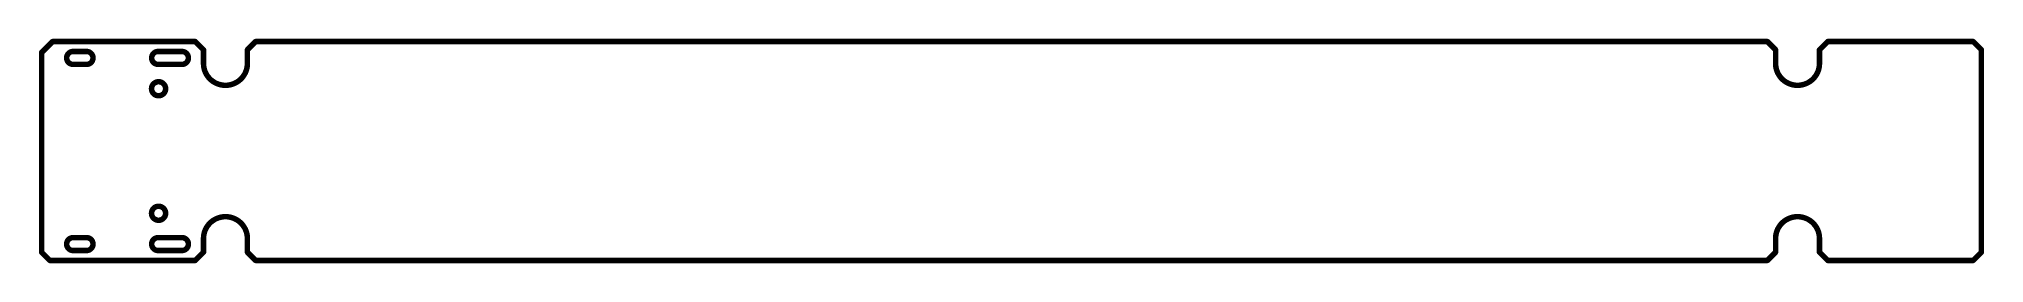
# Model space of a CAD drawing. Extents: x 1.1 to 91.2, y -5.2 to 5.2.
import ezdxf

# ---------------------------------------------------------------- set-up
doc = ezdxf.new("R2010")
doc.units = 0
doc.layers.add('16', color=132, linetype='CONTINUOUS')

msp = doc.modelspace()

# ---------------------------------------------------------------- linework, layer by layer
at = {"layer": '16', "const_width": 0.254}
for points in [[(1.778, 5.08), (1.27, 4.572)], [(1.27, 4.572), (1.27, -4.699)], [(8.382, 5.08), (1.778, 5.08)], [(2.4382, 4.3976), (2.4326, 4.3721)], [(2.4382, 4.3976), (2.4326, 4.3721)], [(2.4461, 4.4226), (2.4382, 4.3976)], [(2.4461, 4.4226), (2.4382, 4.3976)], [(2.4561, 4.4468), (2.4461, 4.4226)], [(2.4561, 4.4468), (2.4461, 4.4226)], [(2.4682, 4.47), (2.4561, 4.4468)], [(2.4682, 4.47), (2.4561, 4.4468)], [(2.4823, 4.4921), (2.4682, 4.47)], [(2.4823, 4.4921), (2.4682, 4.47)], [(2.4982, 4.5128), (2.4823, 4.4921)], [(2.4982, 4.5128), (2.4823, 4.4921)], [(2.5159, 4.5321), (2.4982, 4.5128)], [(2.5159, 4.5321), (2.4982, 4.5128)], [(2.5352, 4.5498), (2.5159, 4.5321)], [(2.5352, 4.5498), (2.5159, 4.5321)], [(2.5559, 4.5657), (2.5352, 4.5498)], [(2.5559, 4.5657), (2.5352, 4.5498)], [(2.578, 4.5798), (2.5559, 4.5657)], [(2.578, 4.5798), (2.5559, 4.5657)], [(2.6012, 4.5919), (2.578, 4.5798)], [(2.6012, 4.5919), (2.578, 4.5798)], [(2.6254, 4.6019), (2.6012, 4.5919)], [(2.6254, 4.6019), (2.6012, 4.5919)], [(2.6504, 4.6098), (2.6254, 4.6019)], [(2.6504, 4.6098), (2.6254, 4.6019)], [(2.6759, 4.6154), (2.6504, 4.6098)], [(2.6759, 4.6154), (2.6504, 4.6098)], [(2.7019, 4.6189), (2.6759, 4.6154)], [(2.7019, 4.6189), (2.6759, 4.6154)], [(2.728, 4.62), (2.7019, 4.6189)], [(2.728, 4.62), (2.7019, 4.6189)], [(3.348, 4.62), (2.728, 4.62)], [(3.348, 4.62), (2.728, 4.62)], [(3.3741, 4.6189), (3.348, 4.62)], [(3.3741, 4.6189), (3.348, 4.62)], [(3.4001, 4.6154), (3.3741, 4.6189)], [(3.4001, 4.6154), (3.3741, 4.6189)], [(3.4256, 4.6098), (3.4001, 4.6154)], [(3.4256, 4.6098), (3.4001, 4.6154)], [(3.4506, 4.6019), (3.4256, 4.6098)], [(3.4506, 4.6019), (3.4256, 4.6098)], [(3.4748, 4.5919), (3.4506, 4.6019)], [(3.4748, 4.5919), (3.4506, 4.6019)], [(3.498, 4.5798), (3.4748, 4.5919)], [(3.498, 4.5798), (3.4748, 4.5919)], [(3.5201, 4.5657), (3.498, 4.5798)], [(3.5201, 4.5657), (3.498, 4.5798)], [(3.5408, 4.5498), (3.5201, 4.5657)], [(3.5408, 4.5498), (3.5201, 4.5657)], [(3.5601, 4.5321), (3.5408, 4.5498)], [(3.5601, 4.5321), (3.5408, 4.5498)], [(3.5778, 4.5128), (3.5601, 4.5321)], [(3.5778, 4.5128), (3.5601, 4.5321)], [(3.5937, 4.4921), (3.5778, 4.5128)], [(3.5937, 4.4921), (3.5778, 4.5128)], [(3.6078, 4.47), (3.5937, 4.4921)], [(3.6078, 4.47), (3.5937, 4.4921)], [(3.6199, 4.4468), (3.6078, 4.47)], [(3.6199, 4.4468), (3.6078, 4.47)], [(3.6299, 4.4226), (3.6199, 4.4468)], [(3.6299, 4.4226), (3.6199, 4.4468)], [(3.6378, 4.3976), (3.6299, 4.4226)], [(3.6378, 4.3976), (3.6299, 4.4226)], [(3.6434, 4.3721), (3.6378, 4.3976)], [(3.6434, 4.3721), (3.6378, 4.3976)], [(6.3732, 4.3976), (6.3676, 4.3721)], [(6.3732, 4.3976), (6.3676, 4.3721)], [(6.3811, 4.4226), (6.3732, 4.3976)], [(6.3811, 4.4226), (6.3732, 4.3976)], [(6.3911, 4.4468), (6.3811, 4.4226)], [(6.3911, 4.4468), (6.3811, 4.4226)], [(6.4032, 4.47), (6.3911, 4.4468)], [(6.4032, 4.47), (6.3911, 4.4468)], [(6.4173, 4.4921), (6.4032, 4.47)], [(6.4173, 4.4921), (6.4032, 4.47)], [(6.4332, 4.5128), (6.4173, 4.4921)], [(6.4332, 4.5128), (6.4173, 4.4921)], [(6.4509, 4.5321), (6.4332, 4.5128)], [(6.4509, 4.5321), (6.4332, 4.5128)], [(6.4702, 4.5498), (6.4509, 4.5321)], [(6.4702, 4.5498), (6.4509, 4.5321)], [(6.4909, 4.5657), (6.4702, 4.5498)], [(6.4909, 4.5657), (6.4702, 4.5498)], [(6.513, 4.5798), (6.4909, 4.5657)], [(6.513, 4.5798), (6.4909, 4.5657)], [(6.5362, 4.5919), (6.513, 4.5798)], [(6.5362, 4.5919), (6.513, 4.5798)], [(6.5604, 4.6019), (6.5362, 4.5919)], [(6.5604, 4.6019), (6.5362, 4.5919)], [(6.5854, 4.6098), (6.5604, 4.6019)], [(6.5854, 4.6098), (6.5604, 4.6019)], [(6.6109, 4.6154), (6.5854, 4.6098)], [(6.6109, 4.6154), (6.5854, 4.6098)], [(6.6369, 4.6189), (6.6109, 4.6154)], [(6.6369, 4.6189), (6.6109, 4.6154)], [(6.663, 4.62), (6.6369, 4.6189)], [(6.663, 4.62), (6.6369, 4.6189)], [(7.763, 4.62), (6.663, 4.62)], [(7.763, 4.62), (6.663, 4.62)], [(7.7891, 4.6189), (7.763, 4.62)], [(7.7891, 4.6189), (7.763, 4.62)], [(7.8151, 4.6154), (7.7891, 4.6189)], [(7.8151, 4.6154), (7.7891, 4.6189)], [(7.8406, 4.6098), (7.8151, 4.6154)], [(7.8406, 4.6098), (7.8151, 4.6154)], [(7.8656, 4.6019), (7.8406, 4.6098)], [(7.8656, 4.6019), (7.8406, 4.6098)], [(7.8898, 4.5919), (7.8656, 4.6019)], [(7.8898, 4.5919), (7.8656, 4.6019)], [(7.913, 4.5798), (7.8898, 4.5919)], [(7.913, 4.5798), (7.8898, 4.5919)], [(7.9351, 4.5657), (7.913, 4.5798)], [(7.9351, 4.5657), (7.913, 4.5798)], [(7.9558, 4.5498), (7.9351, 4.5657)], [(7.9558, 4.5498), (7.9351, 4.5657)], [(7.9751, 4.5321), (7.9558, 4.5498)], [(7.9751, 4.5321), (7.9558, 4.5498)], [(7.9928, 4.5128), (7.9751, 4.5321)], [(7.9928, 4.5128), (7.9751, 4.5321)], [(8.0087, 4.4921), (7.9928, 4.5128)], [(8.0087, 4.4921), (7.9928, 4.5128)], [(8.0228, 4.47), (8.0087, 4.4921)], [(8.0228, 4.47), (8.0087, 4.4921)], [(8.0349, 4.4468), (8.0228, 4.47)], [(8.0349, 4.4468), (8.0228, 4.47)], [(8.0449, 4.4226), (8.0349, 4.4468)], [(8.0449, 4.4226), (8.0349, 4.4468)], [(8.0528, 4.3976), (8.0449, 4.4226)], [(8.0528, 4.3976), (8.0449, 4.4226)], [(8.0584, 4.3721), (8.0528, 4.3976)], [(8.0584, 4.3721), (8.0528, 4.3976)], [(8.763, 4.699), (8.382, 5.08)], [(8.763, 4.064), (8.763, 4.699)], [(11.176, 5.08), (10.795, 4.699)], [(10.795, 4.699), (10.795, 4.064)], [(81.153, 5.08), (11.176, 5.08)], [(81.534, 4.699), (81.153, 5.08)], [(81.534, 4.064), (81.534, 4.699)], [(83.947, 5.08), (83.566, 4.699)], [(83.566, 4.699), (83.566, 4.064)], [(90.678, 5.08), (83.947, 5.08)], [(91.059, 4.699), (90.678, 5.08)], [(91.059, -4.699), (91.059, 4.699)], [(2.4291, 4.3461), (2.428, 4.32)], [(2.4291, 4.3461), (2.428, 4.32)], [(2.428, 4.32), (2.4291, 4.2939)], [(2.428, 4.32), (2.4291, 4.2939)], [(2.4326, 4.3721), (2.4291, 4.3461)], [(2.4326, 4.3721), (2.4291, 4.3461)], [(2.4291, 4.2939), (2.4326, 4.2679)], [(2.4291, 4.2939), (2.4326, 4.2679)], [(2.4326, 4.2679), (2.4382, 4.2424)], [(2.4326, 4.2679), (2.4382, 4.2424)], [(2.4382, 4.2424), (2.4461, 4.2174)], [(2.4382, 4.2424), (2.4461, 4.2174)], [(2.4461, 4.2174), (2.4561, 4.1932)], [(2.4461, 4.2174), (2.4561, 4.1932)], [(2.4561, 4.1932), (2.4682, 4.17)], [(2.4561, 4.1932), (2.4682, 4.17)], [(2.4682, 4.17), (2.4823, 4.1479)], [(2.4682, 4.17), (2.4823, 4.1479)], [(2.4823, 4.1479), (2.4982, 4.1272)], [(2.4823, 4.1479), (2.4982, 4.1272)], [(2.4982, 4.1272), (2.5159, 4.1079)], [(2.4982, 4.1272), (2.5159, 4.1079)], [(2.5159, 4.1079), (2.5352, 4.0902)], [(2.5159, 4.1079), (2.5352, 4.0902)], [(2.5352, 4.0902), (2.5559, 4.0743)], [(2.5352, 4.0902), (2.5559, 4.0743)], [(2.5559, 4.0743), (2.578, 4.0602)], [(2.5559, 4.0743), (2.578, 4.0602)], [(2.578, 4.0602), (2.6012, 4.0481)], [(2.578, 4.0602), (2.6012, 4.0481)], [(2.6012, 4.0481), (2.6254, 4.0381)], [(2.6012, 4.0481), (2.6254, 4.0381)], [(2.6254, 4.0381), (2.6504, 4.0302)], [(2.6254, 4.0381), (2.6504, 4.0302)], [(2.6504, 4.0302), (2.6759, 4.0246)], [(2.6504, 4.0302), (2.6759, 4.0246)], [(2.6759, 4.0246), (2.7019, 4.0211)], [(2.6759, 4.0246), (2.7019, 4.0211)], [(2.7019, 4.0211), (2.728, 4.02)], [(2.7019, 4.0211), (2.728, 4.02)], [(2.728, 4.02), (3.348, 4.02)], [(2.728, 4.02), (3.348, 4.02)], [(3.348, 4.02), (3.3741, 4.0211)], [(3.348, 4.02), (3.3741, 4.0211)], [(3.3741, 4.0211), (3.4001, 4.0246)], [(3.3741, 4.0211), (3.4001, 4.0246)], [(3.4001, 4.0246), (3.4256, 4.0302)], [(3.4001, 4.0246), (3.4256, 4.0302)], [(3.4256, 4.0302), (3.4506, 4.0381)], [(3.4256, 4.0302), (3.4506, 4.0381)], [(3.4506, 4.0381), (3.4748, 4.0481)], [(3.4506, 4.0381), (3.4748, 4.0481)], [(3.4748, 4.0481), (3.498, 4.0602)], [(3.4748, 4.0481), (3.498, 4.0602)], [(3.498, 4.0602), (3.5201, 4.0743)], [(3.498, 4.0602), (3.5201, 4.0743)], [(3.5201, 4.0743), (3.5408, 4.0902)], [(3.5201, 4.0743), (3.5408, 4.0902)], [(3.5408, 4.0902), (3.5601, 4.1079)], [(3.5408, 4.0902), (3.5601, 4.1079)], [(3.5601, 4.1079), (3.5778, 4.1272)], [(3.5601, 4.1079), (3.5778, 4.1272)], [(3.5778, 4.1272), (3.5937, 4.1479)], [(3.5778, 4.1272), (3.5937, 4.1479)], [(3.5937, 4.1479), (3.6078, 4.17)], [(3.5937, 4.1479), (3.6078, 4.17)], [(3.6078, 4.17), (3.6199, 4.1932)], [(3.6078, 4.17), (3.6199, 4.1932)], [(3.6199, 4.1932), (3.6299, 4.2174)], [(3.6199, 4.1932), (3.6299, 4.2174)], [(3.6299, 4.2174), (3.6378, 4.2424)], [(3.6299, 4.2174), (3.6378, 4.2424)], [(3.6378, 4.2424), (3.6434, 4.2679)], [(3.6378, 4.2424), (3.6434, 4.2679)], [(3.6469, 4.3461), (3.6434, 4.3721)], [(3.6469, 4.3461), (3.6434, 4.3721)], [(3.6434, 4.2679), (3.6469, 4.2939)], [(3.6434, 4.2679), (3.6469, 4.2939)], [(3.648, 4.32), (3.6469, 4.3461)], [(3.648, 4.32), (3.6469, 4.3461)], [(3.6469, 4.2939), (3.648, 4.32)], [(3.6469, 4.2939), (3.648, 4.32)], [(6.3641, 4.3461), (6.363, 4.32)], [(6.3641, 4.3461), (6.363, 4.32)], [(6.363, 4.32), (6.3641, 4.2939)], [(6.363, 4.32), (6.3641, 4.2939)], [(6.3676, 4.3721), (6.3641, 4.3461)], [(6.3676, 4.3721), (6.3641, 4.3461)], [(6.3641, 4.2939), (6.3676, 4.2679)], [(6.3641, 4.2939), (6.3676, 4.2679)], [(6.3676, 4.2679), (6.3732, 4.2424)], [(6.3676, 4.2679), (6.3732, 4.2424)], [(6.3732, 4.2424), (6.3811, 4.2174)], [(6.3732, 4.2424), (6.3811, 4.2174)], [(6.3811, 4.2174), (6.3911, 4.1932)], [(6.3811, 4.2174), (6.3911, 4.1932)], [(6.3911, 4.1932), (6.4032, 4.17)], [(6.3911, 4.1932), (6.4032, 4.17)], [(6.4032, 4.17), (6.4173, 4.1479)], [(6.4032, 4.17), (6.4173, 4.1479)], [(6.4173, 4.1479), (6.4332, 4.1272)], [(6.4173, 4.1479), (6.4332, 4.1272)], [(6.4332, 4.1272), (6.4509, 4.1079)], [(6.4332, 4.1272), (6.4509, 4.1079)], [(6.4509, 4.1079), (6.4702, 4.0902)], [(6.4509, 4.1079), (6.4702, 4.0902)], [(6.4702, 4.0902), (6.4909, 4.0743)], [(6.4702, 4.0902), (6.4909, 4.0743)], [(6.4909, 4.0743), (6.513, 4.0602)], [(6.4909, 4.0743), (6.513, 4.0602)], [(6.513, 4.0602), (6.5362, 4.0481)], [(6.513, 4.0602), (6.5362, 4.0481)], [(6.5362, 4.0481), (6.5604, 4.0381)], [(6.5362, 4.0481), (6.5604, 4.0381)], [(6.5604, 4.0381), (6.5854, 4.0302)], [(6.5604, 4.0381), (6.5854, 4.0302)], [(6.5854, 4.0302), (6.6109, 4.0246)], [(6.5854, 4.0302), (6.6109, 4.0246)], [(6.6109, 4.0246), (6.6369, 4.0211)], [(6.6109, 4.0246), (6.6369, 4.0211)], [(6.6369, 4.0211), (6.663, 4.02)], [(6.6369, 4.0211), (6.663, 4.02)], [(6.663, 4.02), (7.763, 4.02)], [(6.663, 4.02), (7.763, 4.02)], [(7.763, 4.02), (7.7891, 4.0211)], [(7.763, 4.02), (7.7891, 4.0211)], [(7.7891, 4.0211), (7.8151, 4.0246)], [(7.7891, 4.0211), (7.8151, 4.0246)], [(7.8151, 4.0246), (7.8406, 4.0302)], [(7.8151, 4.0246), (7.8406, 4.0302)], [(7.8406, 4.0302), (7.8656, 4.0381)], [(7.8406, 4.0302), (7.8656, 4.0381)], [(7.8656, 4.0381), (7.8898, 4.0481)], [(7.8656, 4.0381), (7.8898, 4.0481)], [(7.8898, 4.0481), (7.913, 4.0602)], [(7.8898, 4.0481), (7.913, 4.0602)], [(7.913, 4.0602), (7.9351, 4.0743)], [(7.913, 4.0602), (7.9351, 4.0743)], [(7.9351, 4.0743), (7.9558, 4.0902)], [(7.9351, 4.0743), (7.9558, 4.0902)], [(7.9558, 4.0902), (7.9751, 4.1079)], [(7.9558, 4.0902), (7.9751, 4.1079)], [(7.9751, 4.1079), (7.9928, 4.1272)], [(7.9751, 4.1079), (7.9928, 4.1272)], [(7.9928, 4.1272), (8.0087, 4.1479)], [(7.9928, 4.1272), (8.0087, 4.1479)], [(8.0087, 4.1479), (8.0228, 4.17)], [(8.0087, 4.1479), (8.0228, 4.17)], [(8.0228, 4.17), (8.0349, 4.1932)], [(8.0228, 4.17), (8.0349, 4.1932)], [(8.0349, 4.1932), (8.0449, 4.2174)], [(8.0349, 4.1932), (8.0449, 4.2174)], [(8.0449, 4.2174), (8.0528, 4.2424)], [(8.0449, 4.2174), (8.0528, 4.2424)], [(8.0528, 4.2424), (8.0584, 4.2679)], [(8.0528, 4.2424), (8.0584, 4.2679)], [(8.0619, 4.3461), (8.0584, 4.3721)], [(8.0619, 4.3461), (8.0584, 4.3721)], [(8.0584, 4.2679), (8.0619, 4.2939)], [(8.0584, 4.2679), (8.0619, 4.2939)], [(8.063, 4.32), (8.0619, 4.3461)], [(8.063, 4.32), (8.0619, 4.3461)], [(8.0619, 4.2939), (8.063, 4.32)], [(8.0619, 4.2939), (8.063, 4.32)], [(8.7669, 3.9755), (8.763, 4.064)], [(8.7784, 3.8876), (8.7669, 3.9755)], [(8.7976, 3.801), (8.7784, 3.8876)], [(8.8243, 3.7165), (8.7976, 3.801)], [(8.8582, 3.6346), (8.8243, 3.7165)], [(8.8991, 3.556), (8.8582, 3.6346)], [(8.9467, 3.4812), (8.8991, 3.556)], [(9.0007, 3.4109), (8.9467, 3.4812)], [(10.6113, 3.4812), (10.5573, 3.4109)], [(10.6589, 3.556), (10.6113, 3.4812)], [(10.6998, 3.6346), (10.6589, 3.556)], [(10.7337, 3.7165), (10.6998, 3.6346)], [(10.7604, 3.801), (10.7337, 3.7165)], [(10.7796, 3.8876), (10.7604, 3.801)], [(10.7911, 3.9755), (10.7796, 3.8876)], [(10.795, 4.064), (10.7911, 3.9755)], [(81.5379, 3.9755), (81.534, 4.064)], [(81.5494, 3.8876), (81.5379, 3.9755)], [(81.5686, 3.801), (81.5494, 3.8876)], [(81.5953, 3.7165), (81.5686, 3.801)], [(81.6292, 3.6346), (81.5953, 3.7165)], [(81.6701, 3.556), (81.6292, 3.6346)], [(81.7177, 3.4812), (81.6701, 3.556)], [(81.7717, 3.4109), (81.7177, 3.4812)], [(83.3823, 3.4812), (83.3283, 3.4109)], [(83.4299, 3.556), (83.3823, 3.4812)], [(83.4708, 3.6346), (83.4299, 3.556)], [(83.5047, 3.7165), (83.4708, 3.6346)], [(83.5314, 3.801), (83.5047, 3.7165)], [(83.5506, 3.8876), (83.5314, 3.801)], [(83.5621, 3.9755), (83.5506, 3.8876)], [(83.566, 4.064), (83.5621, 3.9755)], [(6.358, 2.9113), (6.3636, 2.9535)], [(6.358, 2.8687), (6.358, 2.9113)], [(6.3636, 2.8265), (6.358, 2.8687)], [(6.3636, 2.9535), (6.3746, 2.9947)], [(6.3746, 2.7853), (6.3636, 2.8265)], [(6.3746, 2.9947), (6.3909, 3.0341)], [(6.3909, 2.7459), (6.3746, 2.7853)], [(6.3909, 3.0341), (6.4122, 3.0709)], [(6.4122, 2.7091), (6.3909, 2.7459)], [(6.4122, 3.0709), (6.4381, 3.1047)], [(6.4381, 2.6753), (6.4122, 2.7091)], [(6.4381, 3.1047), (6.4683, 3.1349)], [(6.4683, 2.6451), (6.4381, 2.6753)], [(6.4683, 3.1349), (6.5021, 3.1608)], [(6.5021, 2.6192), (6.4683, 2.6451)], [(6.5021, 3.1608), (6.5389, 3.1821)], [(6.5389, 2.5979), (6.5021, 2.6192)], [(6.5389, 3.1821), (6.5783, 3.1984)], [(6.5783, 2.5816), (6.5389, 2.5979)], [(6.5783, 3.1984), (6.6195, 3.2094)], [(6.6195, 2.5706), (6.5783, 2.5816)], [(6.6195, 3.2094), (6.6617, 3.215)], [(6.6617, 3.215), (6.7043, 3.215)], [(6.7043, 3.215), (6.7465, 3.2094)], [(6.7465, 3.2094), (6.7877, 3.1984)], [(6.7877, 2.5816), (6.7465, 2.5706)], [(6.7877, 3.1984), (6.8271, 3.1821)], [(6.8271, 2.5979), (6.7877, 2.5816)], [(6.8271, 3.1821), (6.8639, 3.1608)], [(6.8639, 2.6192), (6.8271, 2.5979)], [(6.8639, 3.1608), (6.8977, 3.1349)], [(6.8977, 2.6451), (6.8639, 2.6192)], [(6.8977, 3.1349), (6.9279, 3.1047)], [(6.9279, 2.6753), (6.8977, 2.6451)], [(6.9279, 3.1047), (6.9538, 3.0709)], [(6.9538, 2.7091), (6.9279, 2.6753)], [(6.9538, 3.0709), (6.9751, 3.0341)], [(6.9751, 2.7459), (6.9538, 2.7091)], [(6.9751, 3.0341), (6.9914, 2.9947)], [(6.9914, 2.7853), (6.9751, 2.7459)], [(6.9914, 2.9947), (7.0024, 2.9535)], [(7.0024, 2.8265), (6.9914, 2.7853)], [(7.0024, 2.9535), (7.008, 2.9113)], [(7.008, 2.8687), (7.0024, 2.8265)], [(7.008, 2.9113), (7.008, 2.8687)], [(9.0606, 3.3456), (9.0007, 3.4109)], [(9.1259, 3.2857), (9.0606, 3.3456)], [(9.1962, 3.2317), (9.1259, 3.2857)], [(9.271, 3.1841), (9.1962, 3.2317)], [(9.3496, 3.1432), (9.271, 3.1841)], [(9.4315, 3.1093), (9.3496, 3.1432)], [(9.516, 3.0826), (9.4315, 3.1093)], [(9.6026, 3.0634), (9.516, 3.0826)], [(9.6905, 3.0519), (9.6026, 3.0634)], [(9.779, 3.048), (9.6905, 3.0519)], [(9.8676, 3.0519), (9.779, 3.048)], [(9.9554, 3.0634), (9.8676, 3.0519)], [(10.042, 3.0826), (9.9554, 3.0634)], [(10.1265, 3.1093), (10.042, 3.0826)], [(10.2084, 3.1432), (10.1265, 3.1093)], [(10.287, 3.1841), (10.2084, 3.1432)], [(10.3618, 3.2317), (10.287, 3.1841)], [(10.4321, 3.2857), (10.3618, 3.2317)], [(10.4974, 3.3456), (10.4321, 3.2857)], [(10.5573, 3.4109), (10.4974, 3.3456)], [(81.8316, 3.3456), (81.7717, 3.4109)], [(81.8969, 3.2857), (81.8316, 3.3456)], [(81.9672, 3.2317), (81.8969, 3.2857)], [(82.042, 3.1841), (81.9672, 3.2317)], [(82.1206, 3.1432), (82.042, 3.1841)], [(82.2025, 3.1093), (82.1206, 3.1432)], [(82.287, 3.0826), (82.2025, 3.1093)], [(82.3736, 3.0634), (82.287, 3.0826)], [(82.4615, 3.0519), (82.3736, 3.0634)], [(82.55, 3.048), (82.4615, 3.0519)], [(82.6386, 3.0519), (82.55, 3.048)], [(82.7264, 3.0634), (82.6386, 3.0519)], [(82.813, 3.0826), (82.7264, 3.0634)], [(82.8975, 3.1093), (82.813, 3.0826)], [(82.9794, 3.1432), (82.8975, 3.1093)], [(83.058, 3.1841), (82.9794, 3.1432)], [(83.1328, 3.2317), (83.058, 3.1841)], [(83.2031, 3.2857), (83.1328, 3.2317)], [(83.2684, 3.3456), (83.2031, 3.2857)], [(83.3283, 3.4109), (83.2684, 3.3456)], [(6.6617, 2.565), (6.6195, 2.5706)], [(6.7043, 2.565), (6.6617, 2.565)], [(6.7465, 2.5706), (6.7043, 2.565)], [(6.358, -2.8687), (6.3636, -2.8265)], [(6.3636, -2.8265), (6.3746, -2.7853)], [(6.3746, -2.7853), (6.3909, -2.7459)], [(6.3909, -2.7459), (6.4122, -2.7091)], [(6.4122, -2.7091), (6.4381, -2.6753)], [(6.4381, -2.6753), (6.4683, -2.6451)], [(6.4683, -2.6451), (6.5021, -2.6192)], [(6.5021, -2.6192), (6.5389, -2.5979)], [(6.5389, -2.5979), (6.5783, -2.5816)], [(6.5783, -2.5816), (6.6195, -2.5706)], [(6.6195, -2.5706), (6.6617, -2.565)], [(6.6617, -2.565), (6.7043, -2.565)], [(6.7043, -2.565), (6.7465, -2.5706)], [(6.7465, -2.5706), (6.7877, -2.5816)], [(6.7877, -2.5816), (6.8271, -2.5979)], [(6.8271, -2.5979), (6.8639, -2.6192)], [(6.8639, -2.6192), (6.8977, -2.6451)], [(6.8977, -2.6451), (6.9279, -2.6753)], [(6.9279, -2.6753), (6.9538, -2.7091)], [(6.9538, -2.7091), (6.9751, -2.7459)], [(6.9751, -2.7459), (6.9914, -2.7853)], [(6.9914, -2.7853), (7.0024, -2.8265)], [(7.0024, -2.8265), (7.008, -2.8687)], [(6.358, -2.9113), (6.358, -2.8687)], [(6.3636, -2.9535), (6.358, -2.9113)], [(6.3746, -2.9947), (6.3636, -2.9535)], [(6.3909, -3.0341), (6.3746, -2.9947)], [(6.4122, -3.0709), (6.3909, -3.0341)], [(6.4381, -3.1047), (6.4122, -3.0709)], [(6.4683, -3.1349), (6.4381, -3.1047)], [(6.5021, -3.1608), (6.4683, -3.1349)], [(6.5389, -3.1821), (6.5021, -3.1608)], [(6.5783, -3.1984), (6.5389, -3.1821)], [(6.6195, -3.2094), (6.5783, -3.1984)], [(6.6617, -3.215), (6.6195, -3.2094)], [(6.7043, -3.215), (6.6617, -3.215)], [(6.7465, -3.2094), (6.7043, -3.215)], [(6.7877, -3.1984), (6.7465, -3.2094)], [(6.8271, -3.1821), (6.7877, -3.1984)], [(6.8639, -3.1608), (6.8271, -3.1821)], [(6.8977, -3.1349), (6.8639, -3.1608)], [(6.9279, -3.1047), (6.8977, -3.1349)], [(6.9538, -3.0709), (6.9279, -3.1047)], [(6.9751, -3.0341), (6.9538, -3.0709)], [(6.9914, -2.9947), (6.9751, -3.0341)], [(7.0024, -2.9535), (6.9914, -2.9947)], [(7.008, -2.9113), (7.0024, -2.9535)], [(7.008, -2.8687), (7.008, -2.9113)], [(8.7976, -3.801), (8.8243, -3.7165)], [(8.8243, -3.7165), (8.8582, -3.6346)], [(8.8582, -3.6346), (8.8991, -3.556)], [(8.8991, -3.556), (8.9467, -3.4812)], [(8.9467, -3.4812), (9.0007, -3.4109)], [(9.0007, -3.4109), (9.0606, -3.3456)], [(9.0606, -3.3456), (9.1259, -3.2857)], [(9.1259, -3.2857), (9.1962, -3.2317)], [(9.1962, -3.2317), (9.271, -3.1841)], [(9.271, -3.1841), (9.3496, -3.1432)], [(9.3496, -3.1432), (9.4315, -3.1093)], [(9.4315, -3.1093), (9.516, -3.0826)], [(9.516, -3.0826), (9.6026, -3.0634)], [(9.6026, -3.0634), (9.6905, -3.0519)], [(9.6905, -3.0519), (9.779, -3.048)], [(9.779, -3.048), (9.8676, -3.0519)], [(9.8676, -3.0519), (9.9554, -3.0634)], [(9.9554, -3.0634), (10.042, -3.0826)], [(10.042, -3.0826), (10.1265, -3.1093)], [(10.1265, -3.1093), (10.2084, -3.1432)], [(10.2084, -3.1432), (10.287, -3.1841)], [(10.287, -3.1841), (10.3618, -3.2317)], [(10.3618, -3.2317), (10.4321, -3.2857)], [(10.4321, -3.2857), (10.4974, -3.3456)], [(10.4974, -3.3456), (10.5573, -3.4109)], [(10.5573, -3.4109), (10.6113, -3.4812)], [(10.6113, -3.4812), (10.6589, -3.556)], [(10.6589, -3.556), (10.6998, -3.6346)], [(10.6998, -3.6346), (10.7337, -3.7165)], [(10.7337, -3.7165), (10.7604, -3.801)], [(81.5686, -3.801), (81.5953, -3.7165)], [(81.5953, -3.7165), (81.6292, -3.6346)], [(81.6292, -3.6346), (81.6701, -3.556)], [(81.6701, -3.556), (81.7177, -3.4812)], [(81.7177, -3.4812), (81.7717, -3.4109)], [(81.7717, -3.4109), (81.8316, -3.3456)], [(81.8316, -3.3456), (81.8969, -3.2857)], [(81.8969, -3.2857), (81.9672, -3.2317)], [(81.9672, -3.2317), (82.042, -3.1841)], [(82.042, -3.1841), (82.1206, -3.1432)], [(82.1206, -3.1432), (82.2025, -3.1093)], [(82.2025, -3.1093), (82.287, -3.0826)], [(82.287, -3.0826), (82.3736, -3.0634)], [(82.3736, -3.0634), (82.4615, -3.0519)], [(82.4615, -3.0519), (82.55, -3.048)], [(82.55, -3.048), (82.6386, -3.0519)], [(82.6386, -3.0519), (82.7264, -3.0634)], [(82.7264, -3.0634), (82.813, -3.0826)], [(82.813, -3.0826), (82.8975, -3.1093)], [(82.8975, -3.1093), (82.9794, -3.1432)], [(82.9794, -3.1432), (83.058, -3.1841)], [(83.058, -3.1841), (83.1328, -3.2317)], [(83.1328, -3.2317), (83.2031, -3.2857)], [(83.2031, -3.2857), (83.2684, -3.3456)], [(83.2684, -3.3456), (83.3283, -3.4109)], [(83.3283, -3.4109), (83.3823, -3.4812)], [(83.3823, -3.4812), (83.4299, -3.556)], [(83.4299, -3.556), (83.4708, -3.6346)], [(83.4708, -3.6346), (83.5047, -3.7165)], [(83.5047, -3.7165), (83.5314, -3.801)], [(2.4291, -4.2939), (2.428, -4.32)], [(2.4291, -4.2939), (2.428, -4.32)], [(2.428, -4.32), (2.4291, -4.3461)], [(2.428, -4.32), (2.4291, -4.3461)], [(2.4326, -4.2679), (2.4291, -4.2939)], [(2.4326, -4.2679), (2.4291, -4.2939)], [(2.4291, -4.3461), (2.4326, -4.3721)], [(2.4291, -4.3461), (2.4326, -4.3721)], [(2.4382, -4.2424), (2.4326, -4.2679)], [(2.4382, -4.2424), (2.4326, -4.2679)], [(2.4326, -4.3721), (2.4382, -4.3976)], [(2.4326, -4.3721), (2.4382, -4.3976)], [(2.4461, -4.2174), (2.4382, -4.2424)], [(2.4461, -4.2174), (2.4382, -4.2424)], [(2.4382, -4.3976), (2.4461, -4.4226)], [(2.4382, -4.3976), (2.4461, -4.4226)], [(2.4561, -4.1932), (2.4461, -4.2174)], [(2.4561, -4.1932), (2.4461, -4.2174)], [(2.4461, -4.4226), (2.4561, -4.4468)], [(2.4461, -4.4226), (2.4561, -4.4468)], [(2.4682, -4.17), (2.4561, -4.1932)], [(2.4682, -4.17), (2.4561, -4.1932)], [(2.4561, -4.4468), (2.4682, -4.47)], [(2.4561, -4.4468), (2.4682, -4.47)], [(2.4823, -4.1479), (2.4682, -4.17)], [(2.4823, -4.1479), (2.4682, -4.17)], [(2.4682, -4.47), (2.4823, -4.4921)], [(2.4682, -4.47), (2.4823, -4.4921)], [(2.4982, -4.1272), (2.4823, -4.1479)], [(2.4982, -4.1272), (2.4823, -4.1479)], [(2.4823, -4.4921), (2.4982, -4.5128)], [(2.4823, -4.4921), (2.4982, -4.5128)], [(2.5159, -4.1079), (2.4982, -4.1272)], [(2.5159, -4.1079), (2.4982, -4.1272)], [(2.4982, -4.5128), (2.5159, -4.5321)], [(2.4982, -4.5128), (2.5159, -4.5321)], [(2.5352, -4.0902), (2.5159, -4.1079)], [(2.5352, -4.0902), (2.5159, -4.1079)], [(2.5159, -4.5321), (2.5352, -4.5498)], [(2.5159, -4.5321), (2.5352, -4.5498)], [(2.5559, -4.0743), (2.5352, -4.0902)], [(2.5559, -4.0743), (2.5352, -4.0902)], [(2.5352, -4.5498), (2.5559, -4.5657)], [(2.5352, -4.5498), (2.5559, -4.5657)], [(2.578, -4.0602), (2.5559, -4.0743)], [(2.578, -4.0602), (2.5559, -4.0743)], [(2.5559, -4.5657), (2.578, -4.5798)], [(2.5559, -4.5657), (2.578, -4.5798)], [(2.6012, -4.0481), (2.578, -4.0602)], [(2.6012, -4.0481), (2.578, -4.0602)], [(2.578, -4.5798), (2.6012, -4.5919)], [(2.578, -4.5798), (2.6012, -4.5919)], [(2.6254, -4.0381), (2.6012, -4.0481)], [(2.6254, -4.0381), (2.6012, -4.0481)], [(2.6012, -4.5919), (2.6254, -4.6019)], [(2.6012, -4.5919), (2.6254, -4.6019)], [(2.6504, -4.0302), (2.6254, -4.0381)], [(2.6504, -4.0302), (2.6254, -4.0381)], [(2.6254, -4.6019), (2.6504, -4.6098)], [(2.6254, -4.6019), (2.6504, -4.6098)], [(2.6759, -4.0246), (2.6504, -4.0302)], [(2.6759, -4.0246), (2.6504, -4.0302)], [(2.6504, -4.6098), (2.6759, -4.6154)], [(2.6504, -4.6098), (2.6759, -4.6154)], [(2.7019, -4.0211), (2.6759, -4.0246)], [(2.7019, -4.0211), (2.6759, -4.0246)], [(2.6759, -4.6154), (2.7019, -4.6189)], [(2.6759, -4.6154), (2.7019, -4.6189)], [(2.728, -4.02), (2.7019, -4.0211)], [(2.728, -4.02), (2.7019, -4.0211)], [(2.7019, -4.6189), (2.728, -4.62)], [(2.7019, -4.6189), (2.728, -4.62)], [(3.348, -4.02), (2.728, -4.02)], [(3.348, -4.02), (2.728, -4.02)], [(2.728, -4.62), (3.348, -4.62)], [(2.728, -4.62), (3.348, -4.62)], [(3.3741, -4.0211), (3.348, -4.02)], [(3.3741, -4.0211), (3.348, -4.02)], [(3.348, -4.62), (3.3741, -4.6189)], [(3.348, -4.62), (3.3741, -4.6189)], [(3.4001, -4.0246), (3.3741, -4.0211)], [(3.4001, -4.0246), (3.3741, -4.0211)], [(3.3741, -4.6189), (3.4001, -4.6154)], [(3.3741, -4.6189), (3.4001, -4.6154)], [(3.4256, -4.0302), (3.4001, -4.0246)], [(3.4256, -4.0302), (3.4001, -4.0246)], [(3.4001, -4.6154), (3.4256, -4.6098)], [(3.4001, -4.6154), (3.4256, -4.6098)], [(3.4506, -4.0381), (3.4256, -4.0302)], [(3.4506, -4.0381), (3.4256, -4.0302)], [(3.4256, -4.6098), (3.4506, -4.6019)], [(3.4256, -4.6098), (3.4506, -4.6019)], [(3.4748, -4.0481), (3.4506, -4.0381)], [(3.4748, -4.0481), (3.4506, -4.0381)], [(3.4506, -4.6019), (3.4748, -4.5919)], [(3.4506, -4.6019), (3.4748, -4.5919)], [(3.498, -4.0602), (3.4748, -4.0481)], [(3.498, -4.0602), (3.4748, -4.0481)], [(3.4748, -4.5919), (3.498, -4.5798)], [(3.4748, -4.5919), (3.498, -4.5798)], [(3.5201, -4.0743), (3.498, -4.0602)], [(3.5201, -4.0743), (3.498, -4.0602)], [(3.498, -4.5798), (3.5201, -4.5657)], [(3.498, -4.5798), (3.5201, -4.5657)], [(3.5408, -4.0902), (3.5201, -4.0743)], [(3.5408, -4.0902), (3.5201, -4.0743)], [(3.5201, -4.5657), (3.5408, -4.5498)], [(3.5201, -4.5657), (3.5408, -4.5498)], [(3.5601, -4.1079), (3.5408, -4.0902)], [(3.5601, -4.1079), (3.5408, -4.0902)], [(3.5408, -4.5498), (3.5601, -4.5321)], [(3.5408, -4.5498), (3.5601, -4.5321)], [(3.5778, -4.1272), (3.5601, -4.1079)], [(3.5778, -4.1272), (3.5601, -4.1079)], [(3.5601, -4.5321), (3.5778, -4.5128)], [(3.5601, -4.5321), (3.5778, -4.5128)], [(3.5937, -4.1479), (3.5778, -4.1272)], [(3.5937, -4.1479), (3.5778, -4.1272)], [(3.5778, -4.5128), (3.5937, -4.4921)], [(3.5778, -4.5128), (3.5937, -4.4921)], [(3.6078, -4.17), (3.5937, -4.1479)], [(3.6078, -4.17), (3.5937, -4.1479)], [(3.5937, -4.4921), (3.6078, -4.47)], [(3.5937, -4.4921), (3.6078, -4.47)], [(3.6199, -4.1932), (3.6078, -4.17)], [(3.6199, -4.1932), (3.6078, -4.17)], [(3.6078, -4.47), (3.6199, -4.4468)], [(3.6078, -4.47), (3.6199, -4.4468)], [(3.6299, -4.2174), (3.6199, -4.1932)], [(3.6299, -4.2174), (3.6199, -4.1932)], [(3.6199, -4.4468), (3.6299, -4.4226)], [(3.6199, -4.4468), (3.6299, -4.4226)], [(3.6378, -4.2424), (3.6299, -4.2174)], [(3.6378, -4.2424), (3.6299, -4.2174)], [(3.6299, -4.4226), (3.6378, -4.3976)], [(3.6299, -4.4226), (3.6378, -4.3976)], [(3.6434, -4.2679), (3.6378, -4.2424)], [(3.6434, -4.2679), (3.6378, -4.2424)], [(3.6378, -4.3976), (3.6434, -4.3721)], [(3.6378, -4.3976), (3.6434, -4.3721)], [(3.6469, -4.2939), (3.6434, -4.2679)], [(3.6469, -4.2939), (3.6434, -4.2679)], [(3.6434, -4.3721), (3.6469, -4.3461)], [(3.6434, -4.3721), (3.6469, -4.3461)], [(3.648, -4.32), (3.6469, -4.2939)], [(3.648, -4.32), (3.6469, -4.2939)], [(3.6469, -4.3461), (3.648, -4.32)], [(3.6469, -4.3461), (3.648, -4.32)], [(6.3641, -4.2939), (6.363, -4.32)], [(6.3641, -4.2939), (6.363, -4.32)], [(6.363, -4.32), (6.3641, -4.3461)], [(6.363, -4.32), (6.3641, -4.3461)], [(6.3676, -4.2679), (6.3641, -4.2939)], [(6.3676, -4.2679), (6.3641, -4.2939)], [(6.3641, -4.3461), (6.3676, -4.3721)], [(6.3641, -4.3461), (6.3676, -4.3721)], [(6.3732, -4.2424), (6.3676, -4.2679)], [(6.3732, -4.2424), (6.3676, -4.2679)], [(6.3676, -4.3721), (6.3732, -4.3976)], [(6.3676, -4.3721), (6.3732, -4.3976)], [(6.3811, -4.2174), (6.3732, -4.2424)], [(6.3811, -4.2174), (6.3732, -4.2424)], [(6.3732, -4.3976), (6.3811, -4.4226)], [(6.3732, -4.3976), (6.3811, -4.4226)], [(6.3911, -4.1932), (6.3811, -4.2174)], [(6.3911, -4.1932), (6.3811, -4.2174)], [(6.3811, -4.4226), (6.3911, -4.4468)], [(6.3811, -4.4226), (6.3911, -4.4468)], [(6.4032, -4.17), (6.3911, -4.1932)], [(6.4032, -4.17), (6.3911, -4.1932)], [(6.3911, -4.4468), (6.4032, -4.47)], [(6.3911, -4.4468), (6.4032, -4.47)], [(6.4173, -4.1479), (6.4032, -4.17)], [(6.4173, -4.1479), (6.4032, -4.17)], [(6.4032, -4.47), (6.4173, -4.4921)], [(6.4032, -4.47), (6.4173, -4.4921)], [(6.4332, -4.1272), (6.4173, -4.1479)], [(6.4332, -4.1272), (6.4173, -4.1479)], [(6.4173, -4.4921), (6.4332, -4.5128)], [(6.4173, -4.4921), (6.4332, -4.5128)], [(6.4509, -4.1079), (6.4332, -4.1272)], [(6.4509, -4.1079), (6.4332, -4.1272)], [(6.4332, -4.5128), (6.4509, -4.5321)], [(6.4332, -4.5128), (6.4509, -4.5321)], [(6.4702, -4.0902), (6.4509, -4.1079)], [(6.4702, -4.0902), (6.4509, -4.1079)], [(6.4509, -4.5321), (6.4702, -4.5498)], [(6.4509, -4.5321), (6.4702, -4.5498)], [(6.4909, -4.0743), (6.4702, -4.0902)], [(6.4909, -4.0743), (6.4702, -4.0902)], [(6.4702, -4.5498), (6.4909, -4.5657)], [(6.4702, -4.5498), (6.4909, -4.5657)], [(6.513, -4.0602), (6.4909, -4.0743)], [(6.513, -4.0602), (6.4909, -4.0743)], [(6.4909, -4.5657), (6.513, -4.5798)], [(6.4909, -4.5657), (6.513, -4.5798)], [(6.5362, -4.0481), (6.513, -4.0602)], [(6.5362, -4.0481), (6.513, -4.0602)], [(6.513, -4.5798), (6.5362, -4.5919)], [(6.513, -4.5798), (6.5362, -4.5919)], [(6.5604, -4.0381), (6.5362, -4.0481)], [(6.5604, -4.0381), (6.5362, -4.0481)], [(6.5362, -4.5919), (6.5604, -4.6019)], [(6.5362, -4.5919), (6.5604, -4.6019)], [(6.5854, -4.0302), (6.5604, -4.0381)], [(6.5854, -4.0302), (6.5604, -4.0381)], [(6.5604, -4.6019), (6.5854, -4.6098)], [(6.5604, -4.6019), (6.5854, -4.6098)], [(6.6109, -4.0246), (6.5854, -4.0302)], [(6.6109, -4.0246), (6.5854, -4.0302)], [(6.5854, -4.6098), (6.6109, -4.6154)], [(6.5854, -4.6098), (6.6109, -4.6154)], [(6.6369, -4.0211), (6.6109, -4.0246)], [(6.6369, -4.0211), (6.6109, -4.0246)], [(6.6109, -4.6154), (6.6369, -4.6189)], [(6.6109, -4.6154), (6.6369, -4.6189)], [(6.663, -4.02), (6.6369, -4.0211)], [(6.663, -4.02), (6.6369, -4.0211)], [(6.6369, -4.6189), (6.663, -4.62)], [(6.6369, -4.6189), (6.663, -4.62)], [(7.763, -4.02), (6.663, -4.02)], [(7.763, -4.02), (6.663, -4.02)], [(6.663, -4.62), (7.763, -4.62)], [(6.663, -4.62), (7.763, -4.62)], [(7.7891, -4.0211), (7.763, -4.02)], [(7.7891, -4.0211), (7.763, -4.02)], [(7.763, -4.62), (7.7891, -4.6189)], [(7.763, -4.62), (7.7891, -4.6189)], [(7.8151, -4.0246), (7.7891, -4.0211)], [(7.8151, -4.0246), (7.7891, -4.0211)], [(7.7891, -4.6189), (7.8151, -4.6154)], [(7.7891, -4.6189), (7.8151, -4.6154)], [(7.8406, -4.0302), (7.8151, -4.0246)], [(7.8406, -4.0302), (7.8151, -4.0246)], [(7.8151, -4.6154), (7.8406, -4.6098)], [(7.8151, -4.6154), (7.8406, -4.6098)], [(7.8656, -4.0381), (7.8406, -4.0302)], [(7.8656, -4.0381), (7.8406, -4.0302)], [(7.8406, -4.6098), (7.8656, -4.6019)], [(7.8406, -4.6098), (7.8656, -4.6019)], [(7.8898, -4.0481), (7.8656, -4.0381)], [(7.8898, -4.0481), (7.8656, -4.0381)], [(7.8656, -4.6019), (7.8898, -4.5919)], [(7.8656, -4.6019), (7.8898, -4.5919)], [(7.913, -4.0602), (7.8898, -4.0481)], [(7.913, -4.0602), (7.8898, -4.0481)], [(7.8898, -4.5919), (7.913, -4.5798)], [(7.8898, -4.5919), (7.913, -4.5798)], [(7.9351, -4.0743), (7.913, -4.0602)], [(7.9351, -4.0743), (7.913, -4.0602)], [(7.913, -4.5798), (7.9351, -4.5657)], [(7.913, -4.5798), (7.9351, -4.5657)], [(7.9558, -4.0902), (7.9351, -4.0743)], [(7.9558, -4.0902), (7.9351, -4.0743)], [(7.9351, -4.5657), (7.9558, -4.5498)], [(7.9351, -4.5657), (7.9558, -4.5498)], [(7.9751, -4.1079), (7.9558, -4.0902)], [(7.9751, -4.1079), (7.9558, -4.0902)], [(7.9558, -4.5498), (7.9751, -4.5321)], [(7.9558, -4.5498), (7.9751, -4.5321)], [(7.9928, -4.1272), (7.9751, -4.1079)], [(7.9928, -4.1272), (7.9751, -4.1079)], [(7.9751, -4.5321), (7.9928, -4.5128)], [(7.9751, -4.5321), (7.9928, -4.5128)], [(8.0087, -4.1479), (7.9928, -4.1272)], [(8.0087, -4.1479), (7.9928, -4.1272)], [(7.9928, -4.5128), (8.0087, -4.4921)], [(7.9928, -4.5128), (8.0087, -4.4921)], [(8.0228, -4.17), (8.0087, -4.1479)], [(8.0228, -4.17), (8.0087, -4.1479)], [(8.0087, -4.4921), (8.0228, -4.47)], [(8.0087, -4.4921), (8.0228, -4.47)], [(8.0349, -4.1932), (8.0228, -4.17)], [(8.0349, -4.1932), (8.0228, -4.17)], [(8.0228, -4.47), (8.0349, -4.4468)], [(8.0228, -4.47), (8.0349, -4.4468)], [(8.0449, -4.2174), (8.0349, -4.1932)], [(8.0449, -4.2174), (8.0349, -4.1932)], [(8.0349, -4.4468), (8.0449, -4.4226)], [(8.0349, -4.4468), (8.0449, -4.4226)], [(8.0528, -4.2424), (8.0449, -4.2174)], [(8.0528, -4.2424), (8.0449, -4.2174)], [(8.0449, -4.4226), (8.0528, -4.3976)], [(8.0449, -4.4226), (8.0528, -4.3976)], [(8.0584, -4.2679), (8.0528, -4.2424)], [(8.0584, -4.2679), (8.0528, -4.2424)], [(8.0528, -4.3976), (8.0584, -4.3721)], [(8.0528, -4.3976), (8.0584, -4.3721)], [(8.0619, -4.2939), (8.0584, -4.2679)], [(8.0619, -4.2939), (8.0584, -4.2679)], [(8.0584, -4.3721), (8.0619, -4.3461)], [(8.0584, -4.3721), (8.0619, -4.3461)], [(8.063, -4.32), (8.0619, -4.2939)], [(8.063, -4.32), (8.0619, -4.2939)], [(8.0619, -4.3461), (8.063, -4.32)], [(8.0619, -4.3461), (8.063, -4.32)], [(8.763, -4.064), (8.7669, -3.9755)], [(8.763, -4.699), (8.763, -4.064)], [(8.7669, -3.9755), (8.7784, -3.8876)], [(8.7784, -3.8876), (8.7976, -3.801)], [(10.7604, -3.801), (10.7796, -3.8876)], [(10.7796, -3.8876), (10.7911, -3.9755)], [(10.7911, -3.9755), (10.795, -4.064)], [(10.795, -4.064), (10.795, -4.699)], [(81.534, -4.064), (81.5379, -3.9755)], [(81.534, -4.699), (81.534, -4.064)], [(81.5379, -3.9755), (81.5494, -3.8876)], [(81.5494, -3.8876), (81.5686, -3.801)], [(83.5314, -3.801), (83.5506, -3.8876)], [(83.5506, -3.8876), (83.5621, -3.9755)], [(83.5621, -3.9755), (83.566, -4.064)], [(83.566, -4.064), (83.566, -4.699)], [(1.27, -4.699), (1.651, -5.08)], [(1.651, -5.08), (8.382, -5.08)], [(8.382, -5.08), (8.763, -4.699)], [(10.795, -4.699), (11.176, -5.08)], [(11.176, -5.08), (81.153, -5.08)], [(81.153, -5.08), (81.534, -4.699)], [(83.566, -4.699), (83.947, -5.08)], [(83.947, -5.08), (90.678, -5.08)], [(90.678, -5.08), (91.059, -4.699)]]:
    msp.add_lwpolyline(points, dxfattribs=at)
at = {"layer": '16', "const_width": 0.127}
for points in [[(1.3335, 4.572, 1), (1.2065, 4.572)], [(1.2251, 4.6169, 1), (1.3149, 4.5271)], [(1.778, 5.1435, 1), (1.778, 5.0165)], [(1.8229, 5.0351, 1), (1.7331, 5.1249)], [(2.5002, 4.384, 1), (2.3762, 4.4112)], [(2.5002, 4.384, 1), (2.3762, 4.4112)], [(2.3874, 4.4469, 1), (2.5048, 4.3983)], [(2.3874, 4.4469, 1), (2.5048, 4.3983)], [(2.5066, 4.4035, 1), (2.3856, 4.4417)], [(2.5066, 4.4035, 1), (2.3856, 4.4417)], [(2.3998, 4.4762, 1), (2.5124, 4.4174)], [(2.3998, 4.4762, 1), (2.5124, 4.4174)], [(2.5148, 4.4225, 1), (2.3974, 4.4711)], [(2.5148, 4.4225, 1), (2.3974, 4.4711)], [(2.4147, 4.5042, 1), (2.5217, 4.4358)], [(2.4147, 4.5042, 1), (2.5217, 4.4358)], [(2.5245, 4.4406, 1), (2.4119, 4.4994)], [(2.5245, 4.4406, 1), (2.4119, 4.4994)], [(2.4319, 4.5308, 1), (2.5327, 4.4534)], [(2.4319, 4.5308, 1), (2.5327, 4.4534)], [(2.5358, 4.4579, 1), (2.4288, 4.5263)], [(2.5358, 4.4579, 1), (2.4288, 4.5263)], [(2.4514, 4.5557, 1), (2.545, 4.4699)], [(2.4514, 4.5557, 1), (2.545, 4.4699)], [(2.5486, 4.4741, 1), (2.4478, 4.5515)], [(2.5486, 4.4741, 1), (2.4478, 4.5515)], [(2.473, 4.5789, 1), (2.5588, 4.4853)], [(2.473, 4.5789, 1), (2.5588, 4.4853)], [(2.5627, 4.4892, 1), (2.4691, 4.575)], [(2.5627, 4.4892, 1), (2.4691, 4.575)], [(2.4965, 4.6002, 1), (2.5739, 4.4994)], [(2.4965, 4.6002, 1), (2.5739, 4.4994)], [(2.5781, 4.503, 1), (2.4923, 4.5966)], [(2.5781, 4.503, 1), (2.4923, 4.5966)], [(2.5217, 4.6192, 1), (2.5901, 4.5122)], [(2.5217, 4.6192, 1), (2.5901, 4.5122)], [(2.5486, 4.6361, 1), (2.6074, 4.5235)], [(2.5486, 4.6361, 1), (2.6074, 4.5235)], [(2.5946, 4.5153, 1), (2.5172, 4.6161)], [(2.5946, 4.5153, 1), (2.5172, 4.6161)], [(2.5769, 4.6506, 1), (2.6255, 4.5332)], [(2.5769, 4.6506, 1), (2.6255, 4.5332)], [(2.6122, 4.5263, 1), (2.5438, 4.6333)], [(2.6122, 4.5263, 1), (2.5438, 4.6333)], [(2.6063, 4.6624, 1), (2.6445, 4.5414)], [(2.6063, 4.6624, 1), (2.6445, 4.5414)], [(2.6306, 4.5356, 1), (2.5718, 4.6482)], [(2.6306, 4.5356, 1), (2.5718, 4.6482)], [(2.6368, 4.6718, 1), (2.664, 4.5478)], [(2.6368, 4.6718, 1), (2.664, 4.5478)], [(2.6497, 4.5432, 1), (2.6011, 4.6606)], [(2.6497, 4.5432, 1), (2.6011, 4.6606)], [(2.6674, 4.6783, 1), (2.6844, 4.5525)], [(2.6674, 4.6783, 1), (2.6844, 4.5525)], [(2.6695, 4.5493, 1), (2.6313, 4.6703)], [(2.6695, 4.5493, 1), (2.6313, 4.6703)], [(2.6992, 4.6823, 1), (2.7046, 4.5555)], [(2.6992, 4.6823, 1), (2.7046, 4.5555)], [(2.6895, 4.5534, 1), (2.6623, 4.6774)], [(2.6895, 4.5534, 1), (2.6623, 4.6774)], [(2.728, 4.6835, 1), (2.728, 4.5565)], [(2.728, 4.6835, 1), (2.728, 4.5565)], [(2.7104, 4.556, 1), (2.6934, 4.6818)], [(2.7104, 4.556, 1), (2.6934, 4.6818)], [(2.7307, 4.5566, 1), (2.7253, 4.6834)], [(2.7307, 4.5566, 1), (2.7253, 4.6834)], [(3.3507, 4.6834, 1), (3.3453, 4.5566)], [(3.3507, 4.6834, 1), (3.3453, 4.5566)], [(3.3826, 4.6818, 1), (3.3656, 4.556)], [(3.3826, 4.6818, 1), (3.3656, 4.556)], [(3.4137, 4.6774, 1), (3.3865, 4.5534)], [(3.4137, 4.6774, 1), (3.3865, 4.5534)], [(3.348, 4.5565, 1), (3.348, 4.6835)], [(3.348, 4.5565, 1), (3.348, 4.6835)], [(3.4447, 4.6703, 1), (3.4065, 4.5493)], [(3.4447, 4.6703, 1), (3.4065, 4.5493)], [(3.3714, 4.5555, 1), (3.3768, 4.6823)], [(3.3714, 4.5555, 1), (3.3768, 4.6823)], [(3.4749, 4.6606, 1), (3.4263, 4.5432)], [(3.4749, 4.6606, 1), (3.4263, 4.5432)], [(3.3916, 4.5525, 1), (3.4086, 4.6783)], [(3.3916, 4.5525, 1), (3.4086, 4.6783)], [(3.5042, 4.6482, 1), (3.4454, 4.5356)], [(3.5042, 4.6482, 1), (3.4454, 4.5356)], [(3.412, 4.5478, 1), (3.4392, 4.6718)], [(3.412, 4.5478, 1), (3.4392, 4.6718)], [(3.4315, 4.5414, 1), (3.4697, 4.6624)], [(3.4315, 4.5414, 1), (3.4697, 4.6624)], [(3.5322, 4.6333, 1), (3.4638, 4.5263)], [(3.5322, 4.6333, 1), (3.4638, 4.5263)], [(3.4505, 4.5332, 1), (3.4991, 4.6506)], [(3.4505, 4.5332, 1), (3.4991, 4.6506)], [(3.5588, 4.6161, 1), (3.4814, 4.5153)], [(3.5588, 4.6161, 1), (3.4814, 4.5153)], [(3.4686, 4.5235, 1), (3.5274, 4.6361)], [(3.4686, 4.5235, 1), (3.5274, 4.6361)], [(3.5837, 4.5966, 1), (3.4979, 4.503)], [(3.5837, 4.5966, 1), (3.4979, 4.503)], [(3.4859, 4.5122, 1), (3.5543, 4.6192)], [(3.4859, 4.5122, 1), (3.5543, 4.6192)], [(3.6069, 4.575, 1), (3.5133, 4.4892)], [(3.6069, 4.575, 1), (3.5133, 4.4892)], [(3.5021, 4.4994, 1), (3.5795, 4.6002)], [(3.5021, 4.4994, 1), (3.5795, 4.6002)], [(3.6282, 4.5515, 1), (3.5274, 4.4741)], [(3.6282, 4.5515, 1), (3.5274, 4.4741)], [(3.5172, 4.4853, 1), (3.603, 4.5789)], [(3.5172, 4.4853, 1), (3.603, 4.5789)], [(3.6472, 4.5263, 1), (3.5402, 4.4579)], [(3.6472, 4.5263, 1), (3.5402, 4.4579)], [(3.531, 4.4699, 1), (3.6246, 4.5557)], [(3.531, 4.4699, 1), (3.6246, 4.5557)], [(3.5433, 4.4534, 1), (3.6441, 4.5308)], [(3.5433, 4.4534, 1), (3.6441, 4.5308)], [(3.6641, 4.4994, 1), (3.5515, 4.4406)], [(3.6641, 4.4994, 1), (3.5515, 4.4406)], [(3.5543, 4.4358, 1), (3.6613, 4.5042)], [(3.5543, 4.4358, 1), (3.6613, 4.5042)], [(3.6786, 4.4711, 1), (3.5612, 4.4225)], [(3.6786, 4.4711, 1), (3.5612, 4.4225)], [(3.5636, 4.4174, 1), (3.6762, 4.4762)], [(3.5636, 4.4174, 1), (3.6762, 4.4762)], [(3.6904, 4.4417, 1), (3.5694, 4.4035)], [(3.6904, 4.4417, 1), (3.5694, 4.4035)], [(3.5712, 4.3983, 1), (3.6886, 4.4469)], [(3.5712, 4.3983, 1), (3.6886, 4.4469)], [(3.6998, 4.4112, 1), (3.5758, 4.384)], [(3.6998, 4.4112, 1), (3.5758, 4.384)], [(6.4352, 4.384, 1), (6.3112, 4.4112)], [(6.4352, 4.384, 1), (6.3112, 4.4112)], [(6.3224, 4.4469, 1), (6.4398, 4.3983)], [(6.3224, 4.4469, 1), (6.4398, 4.3983)], [(6.4416, 4.4035, 1), (6.3206, 4.4417)], [(6.4416, 4.4035, 1), (6.3206, 4.4417)], [(6.3348, 4.4762, 1), (6.4474, 4.4174)], [(6.3348, 4.4762, 1), (6.4474, 4.4174)], [(6.4498, 4.4225, 1), (6.3324, 4.4711)], [(6.4498, 4.4225, 1), (6.3324, 4.4711)], [(6.3497, 4.5042, 1), (6.4567, 4.4358)], [(6.3497, 4.5042, 1), (6.4567, 4.4358)], [(6.4595, 4.4406, 1), (6.3469, 4.4994)], [(6.4595, 4.4406, 1), (6.3469, 4.4994)], [(6.3669, 4.5308, 1), (6.4677, 4.4534)], [(6.3669, 4.5308, 1), (6.4677, 4.4534)], [(6.4708, 4.4579, 1), (6.3638, 4.5263)], [(6.4708, 4.4579, 1), (6.3638, 4.5263)], [(6.3864, 4.5557, 1), (6.48, 4.4699)], [(6.3864, 4.5557, 1), (6.48, 4.4699)], [(6.4836, 4.4741, 1), (6.3828, 4.5515)], [(6.4836, 4.4741, 1), (6.3828, 4.5515)], [(6.408, 4.5789, 1), (6.4938, 4.4853)], [(6.408, 4.5789, 1), (6.4938, 4.4853)], [(6.4977, 4.4892, 1), (6.4041, 4.575)], [(6.4977, 4.4892, 1), (6.4041, 4.575)], [(6.4315, 4.6002, 1), (6.5089, 4.4994)], [(6.4315, 4.6002, 1), (6.5089, 4.4994)], [(6.5131, 4.503, 1), (6.4273, 4.5966)], [(6.5131, 4.503, 1), (6.4273, 4.5966)], [(6.4567, 4.6192, 1), (6.5251, 4.5122)], [(6.4567, 4.6192, 1), (6.5251, 4.5122)], [(6.4836, 4.6361, 1), (6.5424, 4.5235)], [(6.4836, 4.6361, 1), (6.5424, 4.5235)], [(6.5296, 4.5153, 1), (6.4522, 4.6161)], [(6.5296, 4.5153, 1), (6.4522, 4.6161)], [(6.5119, 4.6506, 1), (6.5605, 4.5332)], [(6.5119, 4.6506, 1), (6.5605, 4.5332)], [(6.5472, 4.5263, 1), (6.4788, 4.6333)], [(6.5472, 4.5263, 1), (6.4788, 4.6333)], [(6.5413, 4.6624, 1), (6.5795, 4.5414)], [(6.5413, 4.6624, 1), (6.5795, 4.5414)], [(6.5656, 4.5356, 1), (6.5068, 4.6482)], [(6.5656, 4.5356, 1), (6.5068, 4.6482)], [(6.5718, 4.6718, 1), (6.599, 4.5478)], [(6.5718, 4.6718, 1), (6.599, 4.5478)], [(6.5847, 4.5432, 1), (6.5361, 4.6606)], [(6.5847, 4.5432, 1), (6.5361, 4.6606)], [(6.6024, 4.6783, 1), (6.6194, 4.5525)], [(6.6024, 4.6783, 1), (6.6194, 4.5525)], [(6.6045, 4.5493, 1), (6.5663, 4.6703)], [(6.6045, 4.5493, 1), (6.5663, 4.6703)], [(6.6342, 4.6823, 1), (6.6396, 4.5555)], [(6.6342, 4.6823, 1), (6.6396, 4.5555)], [(6.6245, 4.5534, 1), (6.5973, 4.6774)], [(6.6245, 4.5534, 1), (6.5973, 4.6774)], [(6.663, 4.6835, 1), (6.663, 4.5565)], [(6.663, 4.6835, 1), (6.663, 4.5565)], [(6.6454, 4.556, 1), (6.6284, 4.6818)], [(6.6454, 4.556, 1), (6.6284, 4.6818)], [(6.6657, 4.5566, 1), (6.6603, 4.6834)], [(6.6657, 4.5566, 1), (6.6603, 4.6834)], [(7.7657, 4.6834, 1), (7.7603, 4.5566)], [(7.7657, 4.6834, 1), (7.7603, 4.5566)], [(7.7976, 4.6818, 1), (7.7806, 4.556)], [(7.7976, 4.6818, 1), (7.7806, 4.556)], [(7.8287, 4.6774, 1), (7.8015, 4.5534)], [(7.8287, 4.6774, 1), (7.8015, 4.5534)], [(7.763, 4.5565, 1), (7.763, 4.6835)], [(7.763, 4.5565, 1), (7.763, 4.6835)], [(7.8597, 4.6703, 1), (7.8215, 4.5493)], [(7.8597, 4.6703, 1), (7.8215, 4.5493)], [(7.7864, 4.5555, 1), (7.7918, 4.6823)], [(7.7864, 4.5555, 1), (7.7918, 4.6823)], [(7.8899, 4.6606, 1), (7.8413, 4.5432)], [(7.8899, 4.6606, 1), (7.8413, 4.5432)], [(7.8066, 4.5525, 1), (7.8236, 4.6783)], [(7.8066, 4.5525, 1), (7.8236, 4.6783)], [(7.9192, 4.6482, 1), (7.8604, 4.5356)], [(7.9192, 4.6482, 1), (7.8604, 4.5356)], [(7.827, 4.5478, 1), (7.8542, 4.6718)], [(7.827, 4.5478, 1), (7.8542, 4.6718)], [(7.8465, 4.5414, 1), (7.8847, 4.6624)], [(7.8465, 4.5414, 1), (7.8847, 4.6624)], [(7.9472, 4.6333, 1), (7.8788, 4.5263)], [(7.9472, 4.6333, 1), (7.8788, 4.5263)], [(7.8655, 4.5332, 1), (7.9141, 4.6506)], [(7.8655, 4.5332, 1), (7.9141, 4.6506)], [(7.9738, 4.6161, 1), (7.8964, 4.5153)], [(7.9738, 4.6161, 1), (7.8964, 4.5153)], [(7.8836, 4.5235, 1), (7.9424, 4.6361)], [(7.8836, 4.5235, 1), (7.9424, 4.6361)], [(7.9987, 4.5966, 1), (7.9129, 4.503)], [(7.9987, 4.5966, 1), (7.9129, 4.503)], [(7.9009, 4.5122, 1), (7.9693, 4.6192)], [(7.9009, 4.5122, 1), (7.9693, 4.6192)], [(8.0219, 4.575, 1), (7.9283, 4.4892)], [(8.0219, 4.575, 1), (7.9283, 4.4892)], [(7.9171, 4.4994, 1), (7.9945, 4.6002)], [(7.9171, 4.4994, 1), (7.9945, 4.6002)], [(8.0432, 4.5515, 1), (7.9424, 4.4741)], [(8.0432, 4.5515, 1), (7.9424, 4.4741)], [(7.9322, 4.4853, 1), (8.018, 4.5789)], [(7.9322, 4.4853, 1), (8.018, 4.5789)], [(8.0622, 4.5263, 1), (7.9552, 4.4579)], [(8.0622, 4.5263, 1), (7.9552, 4.4579)], [(7.946, 4.4699, 1), (8.0396, 4.5557)], [(7.946, 4.4699, 1), (8.0396, 4.5557)], [(7.9583, 4.4534, 1), (8.0591, 4.5308)], [(7.9583, 4.4534, 1), (8.0591, 4.5308)], [(8.0791, 4.4994, 1), (7.9665, 4.4406)], [(8.0791, 4.4994, 1), (7.9665, 4.4406)], [(7.9693, 4.4358, 1), (8.0763, 4.5042)], [(7.9693, 4.4358, 1), (8.0763, 4.5042)], [(8.0936, 4.4711, 1), (7.9762, 4.4225)], [(8.0936, 4.4711, 1), (7.9762, 4.4225)], [(7.9786, 4.4174, 1), (8.0912, 4.4762)], [(7.9786, 4.4174, 1), (8.0912, 4.4762)], [(8.1054, 4.4417, 1), (7.9844, 4.4035)], [(8.1054, 4.4417, 1), (7.9844, 4.4035)], [(7.9862, 4.3983, 1), (8.1036, 4.4469)], [(7.9862, 4.3983, 1), (8.1036, 4.4469)], [(8.1148, 4.4112, 1), (7.9908, 4.384)], [(8.1148, 4.4112, 1), (7.9908, 4.384)], [(8.4269, 5.1249, 1), (8.3371, 5.0351)], [(8.382, 5.0165, 1), (8.382, 5.1435)], [(8.8265, 4.699, 1), (8.6995, 4.699)], [(8.7181, 4.6541, 1), (8.8079, 4.7439)], [(10.8585, 4.699, 1), (10.7315, 4.699)], [(10.7501, 4.7439, 1), (10.8399, 4.6541)], [(11.176, 5.1435, 1), (11.176, 5.0165)], [(11.2209, 5.0351, 1), (11.1311, 5.1249)], [(81.1979, 5.1249, 1), (81.1081, 5.0351)], [(81.153, 5.0165, 1), (81.153, 5.1435)], [(81.5975, 4.699, 1), (81.4705, 4.699)], [(81.4891, 4.6541, 1), (81.5789, 4.7439)], [(83.6295, 4.699, 1), (83.5025, 4.699)], [(83.5211, 4.7439, 1), (83.6109, 4.6541)], [(83.947, 5.1435, 1), (83.947, 5.0165)], [(83.9919, 5.0351, 1), (83.9021, 5.1249)], [(90.7229, 5.1249, 1), (90.6331, 5.0351)], [(90.678, 5.0165, 1), (90.678, 5.1435)], [(91.1225, 4.699, 1), (90.9955, 4.699)], [(91.0141, 4.6541, 1), (91.1039, 4.7439)], [(2.4914, 4.3227, 1), (2.3646, 4.3173)], [(2.4914, 4.3227, 1), (2.3646, 4.3173)], [(2.3646, 4.3227, 1), (2.4914, 4.3173)], [(2.3646, 4.3227, 1), (2.4914, 4.3173)], [(2.492, 4.3024, 1), (2.3662, 4.2854)], [(2.492, 4.3024, 1), (2.3662, 4.2854)], [(2.3662, 4.3546, 1), (2.492, 4.3376)], [(2.3662, 4.3546, 1), (2.492, 4.3376)], [(2.4925, 4.3434, 1), (2.3657, 4.3488)], [(2.4925, 4.3434, 1), (2.3657, 4.3488)], [(2.3657, 4.2912, 1), (2.4925, 4.2966)], [(2.3657, 4.2912, 1), (2.4925, 4.2966)], [(2.3706, 4.3857, 1), (2.4946, 4.3585)], [(2.3706, 4.3857, 1), (2.4946, 4.3585)], [(2.4946, 4.2815, 1), (2.3706, 4.2543)], [(2.4946, 4.2815, 1), (2.3706, 4.2543)], [(2.4955, 4.3636, 1), (2.3697, 4.3806)], [(2.4955, 4.3636, 1), (2.3697, 4.3806)], [(2.3697, 4.2594, 1), (2.4955, 4.2764)], [(2.3697, 4.2594, 1), (2.4955, 4.2764)], [(2.3777, 4.4167, 1), (2.4987, 4.3785)], [(2.3777, 4.4167, 1), (2.4987, 4.3785)], [(2.4987, 4.2615, 1), (2.3777, 4.2233)], [(2.4987, 4.2615, 1), (2.3777, 4.2233)], [(2.3762, 4.2288, 1), (2.5002, 4.256)], [(2.3762, 4.2288, 1), (2.5002, 4.256)], [(2.5048, 4.2417, 1), (2.3874, 4.1931)], [(2.5048, 4.2417, 1), (2.3874, 4.1931)], [(2.3856, 4.1983, 1), (2.5066, 4.2365)], [(2.3856, 4.1983, 1), (2.5066, 4.2365)], [(2.5124, 4.2226, 1), (2.3998, 4.1638)], [(2.5124, 4.2226, 1), (2.3998, 4.1638)], [(2.3974, 4.1689, 1), (2.5148, 4.2175)], [(2.3974, 4.1689, 1), (2.5148, 4.2175)], [(2.5217, 4.2042, 1), (2.4147, 4.1358)], [(2.5217, 4.2042, 1), (2.4147, 4.1358)], [(2.4119, 4.1406, 1), (2.5245, 4.1994)], [(2.4119, 4.1406, 1), (2.5245, 4.1994)], [(2.5327, 4.1866, 1), (2.4319, 4.1092)], [(2.5327, 4.1866, 1), (2.4319, 4.1092)], [(2.4288, 4.1137, 1), (2.5358, 4.1821)], [(2.4288, 4.1137, 1), (2.5358, 4.1821)], [(2.545, 4.1701, 1), (2.4514, 4.0843)], [(2.545, 4.1701, 1), (2.4514, 4.0843)], [(2.4478, 4.0885, 1), (2.5486, 4.1659)], [(2.4478, 4.0885, 1), (2.5486, 4.1659)], [(2.5588, 4.1547, 1), (2.473, 4.0611)], [(2.5588, 4.1547, 1), (2.473, 4.0611)], [(2.4691, 4.065, 1), (2.5627, 4.1508)], [(2.4691, 4.065, 1), (2.5627, 4.1508)], [(2.5739, 4.1406, 1), (2.4965, 4.0398)], [(2.5739, 4.1406, 1), (2.4965, 4.0398)], [(2.4923, 4.0434, 1), (2.5781, 4.137)], [(2.4923, 4.0434, 1), (2.5781, 4.137)], [(2.5901, 4.1278, 1), (2.5217, 4.0208)], [(2.5901, 4.1278, 1), (2.5217, 4.0208)], [(2.6074, 4.1165, 1), (2.5486, 4.0039)], [(2.6074, 4.1165, 1), (2.5486, 4.0039)], [(2.5172, 4.0239, 1), (2.5946, 4.1247)], [(2.5172, 4.0239, 1), (2.5946, 4.1247)], [(2.6255, 4.1068, 1), (2.5769, 3.9894)], [(2.6255, 4.1068, 1), (2.5769, 3.9894)], [(2.5438, 4.0067, 1), (2.6122, 4.1137)], [(2.5438, 4.0067, 1), (2.6122, 4.1137)], [(2.6445, 4.0986, 1), (2.6063, 3.9776)], [(2.6445, 4.0986, 1), (2.6063, 3.9776)], [(2.5718, 3.9918, 1), (2.6306, 4.1044)], [(2.5718, 3.9918, 1), (2.6306, 4.1044)], [(2.664, 4.0922, 1), (2.6368, 3.9682)], [(2.664, 4.0922, 1), (2.6368, 3.9682)], [(2.6011, 3.9794, 1), (2.6497, 4.0968)], [(2.6011, 3.9794, 1), (2.6497, 4.0968)], [(2.6844, 4.0875, 1), (2.6674, 3.9617)], [(2.6844, 4.0875, 1), (2.6674, 3.9617)], [(2.6313, 3.9697, 1), (2.6695, 4.0907)], [(2.6313, 3.9697, 1), (2.6695, 4.0907)], [(2.7046, 4.0845, 1), (2.6992, 3.9577)], [(2.7046, 4.0845, 1), (2.6992, 3.9577)], [(2.6623, 3.9626, 1), (2.6895, 4.0866)], [(2.6623, 3.9626, 1), (2.6895, 4.0866)], [(2.728, 4.0835, 1), (2.728, 3.9565)], [(2.728, 4.0835, 1), (2.728, 3.9565)], [(2.6934, 3.9582, 1), (2.7104, 4.084)], [(2.6934, 3.9582, 1), (2.7104, 4.084)], [(2.7253, 3.9566, 1), (2.7307, 4.0834)], [(2.7253, 3.9566, 1), (2.7307, 4.0834)], [(3.3453, 4.0834, 1), (3.3507, 3.9566)], [(3.3453, 4.0834, 1), (3.3507, 3.9566)], [(3.3656, 4.084, 1), (3.3826, 3.9582)], [(3.3656, 4.084, 1), (3.3826, 3.9582)], [(3.3865, 4.0866, 1), (3.4137, 3.9626)], [(3.3865, 4.0866, 1), (3.4137, 3.9626)], [(3.348, 3.9565, 1), (3.348, 4.0835)], [(3.348, 3.9565, 1), (3.348, 4.0835)], [(3.4065, 4.0907, 1), (3.4447, 3.9697)], [(3.4065, 4.0907, 1), (3.4447, 3.9697)], [(3.3768, 3.9577, 1), (3.3714, 4.0845)], [(3.3768, 3.9577, 1), (3.3714, 4.0845)], [(3.4263, 4.0968, 1), (3.4749, 3.9794)], [(3.4263, 4.0968, 1), (3.4749, 3.9794)], [(3.4086, 3.9617, 1), (3.3916, 4.0875)], [(3.4086, 3.9617, 1), (3.3916, 4.0875)], [(3.4454, 4.1044, 1), (3.5042, 3.9918)], [(3.4454, 4.1044, 1), (3.5042, 3.9918)], [(3.4392, 3.9682, 1), (3.412, 4.0922)], [(3.4392, 3.9682, 1), (3.412, 4.0922)], [(3.4697, 3.9776, 1), (3.4315, 4.0986)], [(3.4697, 3.9776, 1), (3.4315, 4.0986)], [(3.4638, 4.1137, 1), (3.5322, 4.0067)], [(3.4638, 4.1137, 1), (3.5322, 4.0067)], [(3.4991, 3.9894, 1), (3.4505, 4.1068)], [(3.4991, 3.9894, 1), (3.4505, 4.1068)], [(3.4814, 4.1247, 1), (3.5588, 4.0239)], [(3.4814, 4.1247, 1), (3.5588, 4.0239)], [(3.5274, 4.0039, 1), (3.4686, 4.1165)], [(3.5274, 4.0039, 1), (3.4686, 4.1165)], [(3.4979, 4.137, 1), (3.5837, 4.0434)], [(3.4979, 4.137, 1), (3.5837, 4.0434)], [(3.5543, 4.0208, 1), (3.4859, 4.1278)], [(3.5543, 4.0208, 1), (3.4859, 4.1278)], [(3.5133, 4.1508, 1), (3.6069, 4.065)], [(3.5133, 4.1508, 1), (3.6069, 4.065)], [(3.5795, 4.0398, 1), (3.5021, 4.1406)], [(3.5795, 4.0398, 1), (3.5021, 4.1406)], [(3.5274, 4.1659, 1), (3.6282, 4.0885)], [(3.5274, 4.1659, 1), (3.6282, 4.0885)], [(3.603, 4.0611, 1), (3.5172, 4.1547)], [(3.603, 4.0611, 1), (3.5172, 4.1547)], [(3.5402, 4.1821, 1), (3.6472, 4.1137)], [(3.5402, 4.1821, 1), (3.6472, 4.1137)], [(3.6246, 4.0843, 1), (3.531, 4.1701)], [(3.6246, 4.0843, 1), (3.531, 4.1701)], [(3.6441, 4.1092, 1), (3.5433, 4.1866)], [(3.6441, 4.1092, 1), (3.5433, 4.1866)], [(3.5515, 4.1994, 1), (3.6641, 4.1406)], [(3.5515, 4.1994, 1), (3.6641, 4.1406)], [(3.6613, 4.1358, 1), (3.5543, 4.2042)], [(3.6613, 4.1358, 1), (3.5543, 4.2042)], [(3.5612, 4.2175, 1), (3.6786, 4.1689)], [(3.5612, 4.2175, 1), (3.6786, 4.1689)], [(3.6762, 4.1638, 1), (3.5636, 4.2226)], [(3.6762, 4.1638, 1), (3.5636, 4.2226)], [(3.5694, 4.2365, 1), (3.6904, 4.1983)], [(3.5694, 4.2365, 1), (3.6904, 4.1983)], [(3.6886, 4.1931, 1), (3.5712, 4.2417)], [(3.6886, 4.1931, 1), (3.5712, 4.2417)], [(3.5758, 4.256, 1), (3.6998, 4.2288)], [(3.5758, 4.256, 1), (3.6998, 4.2288)], [(3.5773, 4.3785, 1), (3.6983, 4.4167)], [(3.5773, 4.3785, 1), (3.6983, 4.4167)], [(3.6983, 4.2233, 1), (3.5773, 4.2615)], [(3.6983, 4.2233, 1), (3.5773, 4.2615)], [(3.7063, 4.3806, 1), (3.5805, 4.3636)], [(3.7063, 4.3806, 1), (3.5805, 4.3636)], [(3.5805, 4.2764, 1), (3.7063, 4.2594)], [(3.5805, 4.2764, 1), (3.7063, 4.2594)], [(3.5814, 4.3585, 1), (3.7054, 4.3857)], [(3.5814, 4.3585, 1), (3.7054, 4.3857)], [(3.7054, 4.2543, 1), (3.5814, 4.2815)], [(3.7054, 4.2543, 1), (3.5814, 4.2815)], [(3.7103, 4.3488, 1), (3.5835, 4.3434)], [(3.7103, 4.3488, 1), (3.5835, 4.3434)], [(3.5835, 4.2966, 1), (3.7103, 4.2912)], [(3.5835, 4.2966, 1), (3.7103, 4.2912)], [(3.7098, 4.2854, 1), (3.584, 4.3024)], [(3.7098, 4.2854, 1), (3.584, 4.3024)], [(3.584, 4.3376, 1), (3.7098, 4.3546)], [(3.584, 4.3376, 1), (3.7098, 4.3546)], [(3.7114, 4.3173, 1), (3.5846, 4.3227)], [(3.7114, 4.3173, 1), (3.5846, 4.3227)], [(3.5846, 4.3173, 1), (3.7114, 4.3227)], [(3.5846, 4.3173, 1), (3.7114, 4.3227)], [(6.4264, 4.3227, 1), (6.2996, 4.3173)], [(6.4264, 4.3227, 1), (6.2996, 4.3173)], [(6.2996, 4.3227, 1), (6.4264, 4.3173)], [(6.2996, 4.3227, 1), (6.4264, 4.3173)], [(6.427, 4.3024, 1), (6.3012, 4.2854)], [(6.427, 4.3024, 1), (6.3012, 4.2854)], [(6.3012, 4.3546, 1), (6.427, 4.3376)], [(6.3012, 4.3546, 1), (6.427, 4.3376)], [(6.4275, 4.3434, 1), (6.3007, 4.3488)], [(6.4275, 4.3434, 1), (6.3007, 4.3488)], [(6.3007, 4.2912, 1), (6.4275, 4.2966)], [(6.3007, 4.2912, 1), (6.4275, 4.2966)], [(6.3056, 4.3857, 1), (6.4296, 4.3585)], [(6.3056, 4.3857, 1), (6.4296, 4.3585)], [(6.4296, 4.2815, 1), (6.3056, 4.2543)], [(6.4296, 4.2815, 1), (6.3056, 4.2543)], [(6.4305, 4.3636, 1), (6.3047, 4.3806)], [(6.4305, 4.3636, 1), (6.3047, 4.3806)], [(6.3047, 4.2594, 1), (6.4305, 4.2764)], [(6.3047, 4.2594, 1), (6.4305, 4.2764)], [(6.3127, 4.4167, 1), (6.4337, 4.3785)], [(6.3127, 4.4167, 1), (6.4337, 4.3785)], [(6.4337, 4.2615, 1), (6.3127, 4.2233)], [(6.4337, 4.2615, 1), (6.3127, 4.2233)], [(6.3112, 4.2288, 1), (6.4352, 4.256)], [(6.3112, 4.2288, 1), (6.4352, 4.256)], [(6.4398, 4.2417, 1), (6.3224, 4.1931)], [(6.4398, 4.2417, 1), (6.3224, 4.1931)], [(6.3206, 4.1983, 1), (6.4416, 4.2365)], [(6.3206, 4.1983, 1), (6.4416, 4.2365)], [(6.4474, 4.2226, 1), (6.3348, 4.1638)], [(6.4474, 4.2226, 1), (6.3348, 4.1638)], [(6.3324, 4.1689, 1), (6.4498, 4.2175)], [(6.3324, 4.1689, 1), (6.4498, 4.2175)], [(6.4567, 4.2042, 1), (6.3497, 4.1358)], [(6.4567, 4.2042, 1), (6.3497, 4.1358)], [(6.3469, 4.1406, 1), (6.4595, 4.1994)], [(6.3469, 4.1406, 1), (6.4595, 4.1994)], [(6.4677, 4.1866, 1), (6.3669, 4.1092)], [(6.4677, 4.1866, 1), (6.3669, 4.1092)], [(6.3638, 4.1137, 1), (6.4708, 4.1821)], [(6.3638, 4.1137, 1), (6.4708, 4.1821)], [(6.48, 4.1701, 1), (6.3864, 4.0843)], [(6.48, 4.1701, 1), (6.3864, 4.0843)], [(6.3828, 4.0885, 1), (6.4836, 4.1659)], [(6.3828, 4.0885, 1), (6.4836, 4.1659)], [(6.4938, 4.1547, 1), (6.408, 4.0611)], [(6.4938, 4.1547, 1), (6.408, 4.0611)], [(6.4041, 4.065, 1), (6.4977, 4.1508)], [(6.4041, 4.065, 1), (6.4977, 4.1508)], [(6.5089, 4.1406, 1), (6.4315, 4.0398)], [(6.5089, 4.1406, 1), (6.4315, 4.0398)], [(6.4273, 4.0434, 1), (6.5131, 4.137)], [(6.4273, 4.0434, 1), (6.5131, 4.137)], [(6.5251, 4.1278, 1), (6.4567, 4.0208)], [(6.5251, 4.1278, 1), (6.4567, 4.0208)], [(6.5424, 4.1165, 1), (6.4836, 4.0039)], [(6.5424, 4.1165, 1), (6.4836, 4.0039)], [(6.4522, 4.0239, 1), (6.5296, 4.1247)], [(6.4522, 4.0239, 1), (6.5296, 4.1247)], [(6.5605, 4.1068, 1), (6.5119, 3.9894)], [(6.5605, 4.1068, 1), (6.5119, 3.9894)], [(6.4788, 4.0067, 1), (6.5472, 4.1137)], [(6.4788, 4.0067, 1), (6.5472, 4.1137)], [(6.5795, 4.0986, 1), (6.5413, 3.9776)], [(6.5795, 4.0986, 1), (6.5413, 3.9776)], [(6.5068, 3.9918, 1), (6.5656, 4.1044)], [(6.5068, 3.9918, 1), (6.5656, 4.1044)], [(6.599, 4.0922, 1), (6.5718, 3.9682)], [(6.599, 4.0922, 1), (6.5718, 3.9682)], [(6.5361, 3.9794, 1), (6.5847, 4.0968)], [(6.5361, 3.9794, 1), (6.5847, 4.0968)], [(6.6194, 4.0875, 1), (6.6024, 3.9617)], [(6.6194, 4.0875, 1), (6.6024, 3.9617)], [(6.5663, 3.9697, 1), (6.6045, 4.0907)], [(6.5663, 3.9697, 1), (6.6045, 4.0907)], [(6.6396, 4.0845, 1), (6.6342, 3.9577)], [(6.6396, 4.0845, 1), (6.6342, 3.9577)], [(6.5973, 3.9626, 1), (6.6245, 4.0866)], [(6.5973, 3.9626, 1), (6.6245, 4.0866)], [(6.663, 4.0835, 1), (6.663, 3.9565)], [(6.663, 4.0835, 1), (6.663, 3.9565)], [(6.6284, 3.9582, 1), (6.6454, 4.084)], [(6.6284, 3.9582, 1), (6.6454, 4.084)], [(6.6603, 3.9566, 1), (6.6657, 4.0834)], [(6.6603, 3.9566, 1), (6.6657, 4.0834)], [(7.7603, 4.0834, 1), (7.7657, 3.9566)], [(7.7603, 4.0834, 1), (7.7657, 3.9566)], [(7.7806, 4.084, 1), (7.7976, 3.9582)], [(7.7806, 4.084, 1), (7.7976, 3.9582)], [(7.8015, 4.0866, 1), (7.8287, 3.9626)], [(7.8015, 4.0866, 1), (7.8287, 3.9626)], [(7.763, 3.9565, 1), (7.763, 4.0835)], [(7.763, 3.9565, 1), (7.763, 4.0835)], [(7.8215, 4.0907, 1), (7.8597, 3.9697)], [(7.8215, 4.0907, 1), (7.8597, 3.9697)], [(7.7918, 3.9577, 1), (7.7864, 4.0845)], [(7.7918, 3.9577, 1), (7.7864, 4.0845)], [(7.8413, 4.0968, 1), (7.8899, 3.9794)], [(7.8413, 4.0968, 1), (7.8899, 3.9794)], [(7.8236, 3.9617, 1), (7.8066, 4.0875)], [(7.8236, 3.9617, 1), (7.8066, 4.0875)], [(7.8604, 4.1044, 1), (7.9192, 3.9918)], [(7.8604, 4.1044, 1), (7.9192, 3.9918)], [(7.8542, 3.9682, 1), (7.827, 4.0922)], [(7.8542, 3.9682, 1), (7.827, 4.0922)], [(7.8847, 3.9776, 1), (7.8465, 4.0986)], [(7.8847, 3.9776, 1), (7.8465, 4.0986)], [(7.8788, 4.1137, 1), (7.9472, 4.0067)], [(7.8788, 4.1137, 1), (7.9472, 4.0067)], [(7.9141, 3.9894, 1), (7.8655, 4.1068)], [(7.9141, 3.9894, 1), (7.8655, 4.1068)], [(7.8964, 4.1247, 1), (7.9738, 4.0239)], [(7.8964, 4.1247, 1), (7.9738, 4.0239)], [(7.9424, 4.0039, 1), (7.8836, 4.1165)], [(7.9424, 4.0039, 1), (7.8836, 4.1165)], [(7.9129, 4.137, 1), (7.9987, 4.0434)], [(7.9129, 4.137, 1), (7.9987, 4.0434)], [(7.9693, 4.0208, 1), (7.9009, 4.1278)], [(7.9693, 4.0208, 1), (7.9009, 4.1278)], [(7.9283, 4.1508, 1), (8.0219, 4.065)], [(7.9283, 4.1508, 1), (8.0219, 4.065)], [(7.9945, 4.0398, 1), (7.9171, 4.1406)], [(7.9945, 4.0398, 1), (7.9171, 4.1406)], [(7.9424, 4.1659, 1), (8.0432, 4.0885)], [(7.9424, 4.1659, 1), (8.0432, 4.0885)], [(8.018, 4.0611, 1), (7.9322, 4.1547)], [(8.018, 4.0611, 1), (7.9322, 4.1547)], [(7.9552, 4.1821, 1), (8.0622, 4.1137)], [(7.9552, 4.1821, 1), (8.0622, 4.1137)], [(8.0396, 4.0843, 1), (7.946, 4.1701)], [(8.0396, 4.0843, 1), (7.946, 4.1701)], [(8.0591, 4.1092, 1), (7.9583, 4.1866)], [(8.0591, 4.1092, 1), (7.9583, 4.1866)], [(7.9665, 4.1994, 1), (8.0791, 4.1406)], [(7.9665, 4.1994, 1), (8.0791, 4.1406)], [(8.0763, 4.1358, 1), (7.9693, 4.2042)], [(8.0763, 4.1358, 1), (7.9693, 4.2042)], [(7.9762, 4.2175, 1), (8.0936, 4.1689)], [(7.9762, 4.2175, 1), (8.0936, 4.1689)], [(8.0912, 4.1638, 1), (7.9786, 4.2226)], [(8.0912, 4.1638, 1), (7.9786, 4.2226)], [(7.9844, 4.2365, 1), (8.1054, 4.1983)], [(7.9844, 4.2365, 1), (8.1054, 4.1983)], [(8.1036, 4.1931, 1), (7.9862, 4.2417)], [(8.1036, 4.1931, 1), (7.9862, 4.2417)], [(7.9908, 4.256, 1), (8.1148, 4.2288)], [(7.9908, 4.256, 1), (8.1148, 4.2288)], [(7.9923, 4.3785, 1), (8.1133, 4.4167)], [(7.9923, 4.3785, 1), (8.1133, 4.4167)], [(8.1133, 4.2233, 1), (7.9923, 4.2615)], [(8.1133, 4.2233, 1), (7.9923, 4.2615)], [(8.1213, 4.3806, 1), (7.9955, 4.3636)], [(8.1213, 4.3806, 1), (7.9955, 4.3636)], [(7.9955, 4.2764, 1), (8.1213, 4.2594)], [(7.9955, 4.2764, 1), (8.1213, 4.2594)], [(7.9964, 4.3585, 1), (8.1204, 4.3857)], [(7.9964, 4.3585, 1), (8.1204, 4.3857)], [(8.1204, 4.2543, 1), (7.9964, 4.2815)], [(8.1204, 4.2543, 1), (7.9964, 4.2815)], [(8.1253, 4.3488, 1), (7.9985, 4.3434)], [(8.1253, 4.3488, 1), (7.9985, 4.3434)], [(7.9985, 4.2966, 1), (8.1253, 4.2912)], [(7.9985, 4.2966, 1), (8.1253, 4.2912)], [(8.1248, 4.2854, 1), (7.999, 4.3024)], [(8.1248, 4.2854, 1), (7.999, 4.3024)], [(7.999, 4.3376, 1), (8.1248, 4.3546)], [(7.999, 4.3376, 1), (8.1248, 4.3546)], [(8.1264, 4.3173, 1), (7.9996, 4.3227)], [(8.1264, 4.3173, 1), (7.9996, 4.3227)], [(7.9996, 4.3173, 1), (8.1264, 4.3227)], [(7.9996, 4.3173, 1), (8.1264, 4.3227)], [(8.8264, 4.0668, 1), (8.6996, 4.0612)], [(8.6995, 4.064, 1), (8.8265, 4.064)], [(8.8299, 3.9837, 1), (8.7039, 3.9673)], [(8.7035, 3.9727, 1), (8.8303, 3.9783)], [(8.8404, 3.9013, 1), (8.7164, 3.8739)], [(8.7154, 3.8794, 1), (8.8414, 3.8958)], [(8.8581, 3.8201, 1), (8.7371, 3.7819)], [(8.7356, 3.7873, 1), (8.8596, 3.8147)], [(8.883, 3.7408, 1), (8.7656, 3.6922)], [(8.7638, 3.6974, 1), (8.8848, 3.7356)], [(8.9145, 3.6639, 1), (8.8019, 3.6053)], [(8.7995, 3.6103, 1), (8.9169, 3.6589)], [(8.9527, 3.5901, 1), (8.8455, 3.5219)], [(8.8428, 3.5267, 1), (8.9554, 3.5853)], [(8.9971, 3.5199, 1), (8.8963, 3.4425)], [(10.6617, 3.4425, 1), (10.5609, 3.5199)], [(10.6026, 3.5853, 1), (10.7152, 3.5267)], [(10.7125, 3.5219, 1), (10.6053, 3.5901)], [(10.6411, 3.6589, 1), (10.7585, 3.6103)], [(10.7561, 3.6053, 1), (10.6435, 3.6639)], [(10.6732, 3.7356, 1), (10.7942, 3.6974)], [(10.7924, 3.6922, 1), (10.675, 3.7408)], [(10.6984, 3.8147, 1), (10.8224, 3.7873)], [(10.8209, 3.7819, 1), (10.6999, 3.8201)], [(10.7166, 3.8958, 1), (10.8426, 3.8794)], [(10.8416, 3.8739, 1), (10.7176, 3.9013)], [(10.7277, 3.9783, 1), (10.8545, 3.9727)], [(10.8541, 3.9673, 1), (10.7281, 3.9837)], [(10.7315, 4.064, 1), (10.8585, 4.064)], [(10.8584, 4.0612, 1), (10.7316, 4.0668)], [(81.5974, 4.0668, 1), (81.4706, 4.0612)], [(81.4705, 4.064, 1), (81.5975, 4.064)], [(81.6009, 3.9837, 1), (81.4749, 3.9673)], [(81.4745, 3.9727, 1), (81.6013, 3.9783)], [(81.6114, 3.9013, 1), (81.4874, 3.8739)], [(81.4864, 3.8794, 1), (81.6124, 3.8958)], [(81.6291, 3.8201, 1), (81.5081, 3.7819)], [(81.5066, 3.7873, 1), (81.6306, 3.8147)], [(81.654, 3.7408, 1), (81.5366, 3.6922)], [(81.5348, 3.6974, 1), (81.6558, 3.7356)], [(81.6855, 3.6639, 1), (81.5729, 3.6053)], [(81.5705, 3.6103, 1), (81.6879, 3.6589)], [(81.7237, 3.5901, 1), (81.6165, 3.5219)], [(81.6138, 3.5267, 1), (81.7264, 3.5853)], [(81.7681, 3.5199, 1), (81.6673, 3.4425)], [(83.4327, 3.4425, 1), (83.3319, 3.5199)], [(83.3736, 3.5853, 1), (83.4862, 3.5267)], [(83.4835, 3.5219, 1), (83.3763, 3.5901)], [(83.4121, 3.6589, 1), (83.5295, 3.6103)], [(83.5271, 3.6053, 1), (83.4145, 3.6639)], [(83.4442, 3.7356, 1), (83.5652, 3.6974)], [(83.5634, 3.6922, 1), (83.446, 3.7408)], [(83.4694, 3.8147, 1), (83.5934, 3.7873)], [(83.5919, 3.7819, 1), (83.4709, 3.8201)], [(83.4876, 3.8958, 1), (83.6136, 3.8794)], [(83.6126, 3.8739, 1), (83.4886, 3.9013)], [(83.4987, 3.9783, 1), (83.6255, 3.9727)], [(83.6251, 3.9673, 1), (83.4991, 3.9837)], [(83.5025, 4.064, 1), (83.6295, 4.064)], [(83.6294, 4.0612, 1), (83.5026, 4.0668)], [(6.4215, 2.9113, 1), (6.2945, 2.9113)], [(6.4209, 2.8771, 1), (6.2951, 2.8603)], [(6.2951, 2.9197, 1), (6.4209, 2.9029)], [(6.2945, 2.8687, 1), (6.4215, 2.8687)], [(6.3022, 2.9699, 1), (6.425, 2.9371)], [(6.425, 2.8429, 1), (6.3022, 2.8101)], [(6.4265, 2.9451, 1), (6.3007, 2.9619)], [(6.3007, 2.8181, 1), (6.4265, 2.8349)], [(6.3159, 3.019, 1), (6.4333, 2.9704)], [(6.4333, 2.8096, 1), (6.3159, 2.761)], [(6.436, 2.9783, 1), (6.3132, 3.0111)], [(6.3132, 2.7689, 1), (6.436, 2.8017)], [(6.3359, 3.0659, 1), (6.4459, 3.0023)], [(6.4459, 2.7777, 1), (6.3359, 2.7141)], [(6.4496, 3.0098, 1), (6.3322, 3.0584)], [(6.3322, 2.7216, 1), (6.4496, 2.7702)], [(6.3618, 3.1095, 1), (6.4626, 3.0323)], [(6.4626, 2.7477, 1), (6.3618, 2.6705)], [(6.4672, 3.0391, 1), (6.3572, 3.1027)], [(6.3572, 2.6773, 1), (6.4672, 2.7409)], [(6.3932, 3.1496, 1), (6.483, 3.0598)], [(6.483, 2.7202, 1), (6.3932, 2.6304)], [(6.4885, 3.0661, 1), (6.3877, 3.1433)], [(6.3877, 2.6367, 1), (6.4885, 2.7139)], [(6.4297, 3.1853, 1), (6.5069, 3.0845)], [(6.5069, 2.6955, 1), (6.4297, 2.5947)], [(6.5132, 3.09, 1), (6.4234, 3.1798)], [(6.4234, 2.6002, 1), (6.5132, 2.69)], [(6.4703, 3.2158, 1), (6.5339, 3.1058)], [(6.5339, 2.6742, 1), (6.4703, 2.5642)], [(6.5407, 3.1104, 1), (6.4635, 3.2112)], [(6.4635, 2.5688, 1), (6.5407, 2.6696)], [(6.5146, 3.2408, 1), (6.5632, 3.1234)], [(6.5632, 2.6566, 1), (6.5146, 2.5392)], [(6.5707, 3.1271, 1), (6.5071, 3.2371)], [(6.5071, 2.5429, 1), (6.5707, 2.6529)], [(6.5619, 3.2598, 1), (6.5947, 3.137)], [(6.5947, 2.643, 1), (6.5619, 2.5202)], [(6.6026, 3.1397, 1), (6.554, 3.2571)], [(6.554, 2.5229, 1), (6.6026, 2.6403)], [(6.6111, 3.2723, 1), (6.6279, 3.1465)], [(6.6617, 3.2785, 1), (6.6617, 3.1515)], [(6.6359, 3.148, 1), (6.6031, 3.2708)], [(6.7127, 3.2779, 1), (6.6959, 3.1521)], [(6.6701, 3.1521, 1), (6.6533, 3.2779)], [(6.7629, 3.2708, 1), (6.7301, 3.148)], [(6.7043, 3.1515, 1), (6.7043, 3.2785)], [(6.812, 3.2571, 1), (6.7634, 3.1397)], [(6.7634, 2.6403, 1), (6.812, 2.5229)], [(6.7381, 3.1465, 1), (6.7549, 3.2723)], [(6.8589, 3.2371, 1), (6.7953, 3.1271)], [(6.7953, 2.6529, 1), (6.8589, 2.5429)], [(6.7713, 3.137, 1), (6.8041, 3.2598)], [(6.8041, 2.5202, 1), (6.7713, 2.643)], [(6.9025, 3.2112, 1), (6.8253, 3.1104)], [(6.8253, 2.6696, 1), (6.9025, 2.5688)], [(6.8028, 3.1234, 1), (6.8514, 3.2408)], [(6.8514, 2.5392, 1), (6.8028, 2.6566)], [(6.8321, 3.1058, 1), (6.8957, 3.2158)], [(6.8957, 2.5642, 1), (6.8321, 2.6742)], [(6.9426, 3.1798, 1), (6.8528, 3.09)], [(6.8528, 2.69, 1), (6.9426, 2.6002)], [(6.8591, 3.0845, 1), (6.9363, 3.1853)], [(6.9363, 2.5947, 1), (6.8591, 2.6955)], [(6.9783, 3.1433, 1), (6.8775, 3.0661)], [(6.8775, 2.7139, 1), (6.9783, 2.6367)], [(6.883, 3.0598, 1), (6.9728, 3.1496)], [(6.9728, 2.6304, 1), (6.883, 2.7202)], [(7.0088, 3.1027, 1), (6.8988, 3.0391)], [(6.8988, 2.7409, 1), (7.0088, 2.6773)], [(6.9034, 3.0323, 1), (7.0042, 3.1095)], [(7.0042, 2.6705, 1), (6.9034, 2.7477)], [(7.0338, 3.0584, 1), (6.9164, 3.0098)], [(6.9164, 2.7702, 1), (7.0338, 2.7216)], [(6.9201, 3.0023, 1), (7.0301, 3.0659)], [(7.0301, 2.7141, 1), (6.9201, 2.7777)], [(7.0528, 3.0111, 1), (6.93, 2.9783)], [(6.93, 2.8017, 1), (7.0528, 2.7689)], [(6.9327, 2.9704, 1), (7.0501, 3.019)], [(7.0501, 2.761, 1), (6.9327, 2.8096)], [(7.0653, 2.9619, 1), (6.9395, 2.9451)], [(6.9395, 2.8349, 1), (7.0653, 2.8181)], [(6.941, 2.9371, 1), (7.0638, 2.9699)], [(7.0638, 2.8101, 1), (6.941, 2.8429)], [(7.0715, 2.9113, 1), (6.9445, 2.9113)], [(6.9445, 2.8687, 1), (7.0715, 2.8687)], [(7.0709, 2.8603, 1), (6.9451, 2.8771)], [(6.9451, 2.9029, 1), (7.0709, 2.9197)], [(8.8931, 3.4471, 1), (9.0003, 3.5153)], [(9.0475, 3.4538, 1), (8.9539, 3.368)], [(8.9503, 3.3722, 1), (9.0511, 3.4496)], [(9.1035, 3.3924, 1), (9.0177, 3.2988)], [(9.0138, 3.3027, 1), (9.1074, 3.3885)], [(9.1646, 3.3361, 1), (9.0872, 3.2353)], [(9.083, 3.2389, 1), (9.1688, 3.3325)], [(9.2303, 3.2853, 1), (9.1621, 3.1781)], [(9.1575, 3.1813, 1), (9.2349, 3.2821)], [(9.3003, 3.2404, 1), (9.2417, 3.1278)], [(9.2369, 3.1305, 1), (9.3051, 3.2377)], [(9.3739, 3.2019, 1), (9.3253, 3.0845)], [(9.3203, 3.0869, 1), (9.3789, 3.1995)], [(9.4506, 3.1698, 1), (9.4124, 3.0488)], [(9.4072, 3.0506, 1), (9.4558, 3.168)], [(9.5297, 3.1446, 1), (9.5023, 3.0206)], [(9.4969, 3.0221, 1), (9.5351, 3.1431)], [(9.6108, 3.1264, 1), (9.5944, 3.0004)], [(9.5889, 3.0014, 1), (9.6163, 3.1254)], [(9.6933, 3.1153, 1), (9.6877, 2.9885)], [(9.6823, 2.9889, 1), (9.6987, 3.1149)], [(9.7762, 3.1114, 1), (9.7818, 2.9846)], [(9.7762, 2.9846, 1), (9.7818, 3.1114)], [(9.8594, 3.1149, 1), (9.8758, 2.9889)], [(9.8704, 2.9885, 1), (9.8648, 3.1153)], [(9.9417, 3.1254, 1), (9.9691, 3.0014)], [(9.9636, 3.0004, 1), (9.9472, 3.1264)], [(10.0229, 3.1431, 1), (10.0611, 3.0221)], [(10.0557, 3.0206, 1), (10.0283, 3.1446)], [(10.1022, 3.168, 1), (10.1508, 3.0506)], [(10.1456, 3.0488, 1), (10.1074, 3.1698)], [(10.1791, 3.1995, 1), (10.2377, 3.0869)], [(10.2327, 3.0845, 1), (10.1841, 3.2019)], [(10.2529, 3.2377, 1), (10.3211, 3.1305)], [(10.3163, 3.1278, 1), (10.2577, 3.2404)], [(10.3231, 3.2821, 1), (10.4005, 3.1813)], [(10.3959, 3.1781, 1), (10.3277, 3.2853)], [(10.3892, 3.3325, 1), (10.475, 3.2389)], [(10.4708, 3.2353, 1), (10.3934, 3.3361)], [(10.4506, 3.3885, 1), (10.5442, 3.3027)], [(10.5403, 3.2988, 1), (10.4545, 3.3924)], [(10.5069, 3.4496, 1), (10.6077, 3.3722)], [(10.6041, 3.368, 1), (10.5105, 3.4538)], [(10.5577, 3.5153, 1), (10.6649, 3.4471)], [(81.6641, 3.4471, 1), (81.7713, 3.5153)], [(81.8185, 3.4538, 1), (81.7249, 3.368)], [(81.7213, 3.3722, 1), (81.8221, 3.4496)], [(81.8745, 3.3924, 1), (81.7887, 3.2988)], [(81.7848, 3.3027, 1), (81.8784, 3.3885)], [(81.9356, 3.3361, 1), (81.8582, 3.2353)], [(81.854, 3.2389, 1), (81.9398, 3.3325)], [(82.0013, 3.2853, 1), (81.9331, 3.1781)], [(81.9285, 3.1813, 1), (82.0059, 3.2821)], [(82.0713, 3.2404, 1), (82.0127, 3.1278)], [(82.0079, 3.1305, 1), (82.0761, 3.2377)], [(82.1449, 3.2019, 1), (82.0963, 3.0845)], [(82.0913, 3.0869, 1), (82.1499, 3.1995)], [(82.2216, 3.1698, 1), (82.1834, 3.0488)], [(82.1782, 3.0506, 1), (82.2268, 3.168)], [(82.3007, 3.1446, 1), (82.2733, 3.0206)], [(82.2679, 3.0221, 1), (82.3061, 3.1431)], [(82.3818, 3.1264, 1), (82.3654, 3.0004)], [(82.3599, 3.0014, 1), (82.3873, 3.1254)], [(82.4643, 3.1153, 1), (82.4587, 2.9885)], [(82.4533, 2.9889, 1), (82.4697, 3.1149)], [(82.5472, 3.1114, 1), (82.5528, 2.9846)], [(82.5472, 2.9846, 1), (82.5528, 3.1114)], [(82.6304, 3.1149, 1), (82.6468, 2.9889)], [(82.6414, 2.9885, 1), (82.6358, 3.1153)], [(82.7127, 3.1254, 1), (82.7401, 3.0014)], [(82.7346, 3.0004, 1), (82.7182, 3.1264)], [(82.7939, 3.1431, 1), (82.8321, 3.0221)], [(82.8267, 3.0206, 1), (82.7993, 3.1446)], [(82.8732, 3.168, 1), (82.9218, 3.0506)], [(82.9166, 3.0488, 1), (82.8784, 3.1698)], [(82.9501, 3.1995, 1), (83.0087, 3.0869)], [(83.0037, 3.0845, 1), (82.9551, 3.2019)], [(83.0239, 3.2377, 1), (83.0921, 3.1305)], [(83.0873, 3.1278, 1), (83.0287, 3.2404)], [(83.0941, 3.2821, 1), (83.1715, 3.1813)], [(83.1669, 3.1781, 1), (83.0987, 3.2853)], [(83.1602, 3.3325, 1), (83.246, 3.2389)], [(83.2418, 3.2353, 1), (83.1644, 3.3361)], [(83.2216, 3.3885, 1), (83.3152, 3.3027)], [(83.3113, 3.2988, 1), (83.2255, 3.3924)], [(83.2779, 3.4496, 1), (83.3787, 3.3722)], [(83.3751, 3.368, 1), (83.2815, 3.4538)], [(83.3287, 3.5153, 1), (83.4359, 3.4471)], [(6.6279, 2.6335, 1), (6.6111, 2.5077)], [(6.6617, 2.6285, 1), (6.6617, 2.5015)], [(6.6031, 2.5092, 1), (6.6359, 2.632)], [(6.6959, 2.6279, 1), (6.7127, 2.5021)], [(6.6533, 2.5021, 1), (6.6701, 2.6279)], [(6.7301, 2.632, 1), (6.7629, 2.5092)], [(6.7043, 2.5015, 1), (6.7043, 2.6285)], [(6.7549, 2.5077, 1), (6.7381, 2.6335)], [(6.4265, -2.8349, 1), (6.3007, -2.8181)], [(6.3159, -2.761, 1), (6.4333, -2.8096)], [(6.436, -2.8017, 1), (6.3132, -2.7689)], [(6.3359, -2.7141, 1), (6.4459, -2.7777)], [(6.4496, -2.7702, 1), (6.3322, -2.7216)], [(6.3618, -2.6705, 1), (6.4626, -2.7477)], [(6.4672, -2.7409, 1), (6.3572, -2.6773)], [(6.3932, -2.6304, 1), (6.483, -2.7202)], [(6.4885, -2.7139, 1), (6.3877, -2.6367)], [(6.4297, -2.5947, 1), (6.5069, -2.6955)], [(6.5132, -2.69, 1), (6.4234, -2.6002)], [(6.4703, -2.5642, 1), (6.5339, -2.6742)], [(6.5407, -2.6696, 1), (6.4635, -2.5688)], [(6.5146, -2.5392, 1), (6.5632, -2.6566)], [(6.5707, -2.6529, 1), (6.5071, -2.5429)], [(6.5619, -2.5202, 1), (6.5947, -2.643)], [(6.6026, -2.6403, 1), (6.554, -2.5229)], [(6.6111, -2.5077, 1), (6.6279, -2.6335)], [(6.6617, -2.5015, 1), (6.6617, -2.6285)], [(6.6359, -2.632, 1), (6.6031, -2.5092)], [(6.7127, -2.5021, 1), (6.6959, -2.6279)], [(6.6701, -2.6279, 1), (6.6533, -2.5021)], [(6.7629, -2.5092, 1), (6.7301, -2.632)], [(6.7043, -2.6285, 1), (6.7043, -2.5015)], [(6.812, -2.5229, 1), (6.7634, -2.6403)], [(6.7381, -2.6335, 1), (6.7549, -2.5077)], [(6.8589, -2.5429, 1), (6.7953, -2.6529)], [(6.7713, -2.643, 1), (6.8041, -2.5202)], [(6.9025, -2.5688, 1), (6.8253, -2.6696)], [(6.8028, -2.6566, 1), (6.8514, -2.5392)], [(6.8321, -2.6742, 1), (6.8957, -2.5642)], [(6.9426, -2.6002, 1), (6.8528, -2.69)], [(6.8591, -2.6955, 1), (6.9363, -2.5947)], [(6.9783, -2.6367, 1), (6.8775, -2.7139)], [(6.883, -2.7202, 1), (6.9728, -2.6304)], [(7.0088, -2.6773, 1), (6.8988, -2.7409)], [(6.9034, -2.7477, 1), (7.0042, -2.6705)], [(7.0338, -2.7216, 1), (6.9164, -2.7702)], [(6.9201, -2.7777, 1), (7.0301, -2.7141)], [(7.0528, -2.7689, 1), (6.93, -2.8017)], [(6.9327, -2.8096, 1), (7.0501, -2.761)], [(7.0653, -2.8181, 1), (6.9395, -2.8349)], [(6.4215, -2.8687, 1), (6.2945, -2.8687)], [(6.4209, -2.9029, 1), (6.2951, -2.9197)], [(6.2951, -2.8603, 1), (6.4209, -2.8771)], [(6.2945, -2.9113, 1), (6.4215, -2.9113)], [(6.3022, -2.8101, 1), (6.425, -2.8429)], [(6.425, -2.9371, 1), (6.3022, -2.9699)], [(6.3007, -2.9619, 1), (6.4265, -2.9451)], [(6.4333, -2.9704, 1), (6.3159, -3.019)], [(6.3132, -3.0111, 1), (6.436, -2.9783)], [(6.4459, -3.0023, 1), (6.3359, -3.0659)], [(6.3322, -3.0584, 1), (6.4496, -3.0098)], [(6.4626, -3.0323, 1), (6.3618, -3.1095)], [(6.3572, -3.1027, 1), (6.4672, -3.0391)], [(6.483, -3.0598, 1), (6.3932, -3.1496)], [(6.3877, -3.1433, 1), (6.4885, -3.0661)], [(6.5069, -3.0845, 1), (6.4297, -3.1853)], [(6.4234, -3.1798, 1), (6.5132, -3.09)], [(6.5339, -3.1058, 1), (6.4703, -3.2158)], [(6.4635, -3.2112, 1), (6.5407, -3.1104)], [(6.5632, -3.1234, 1), (6.5146, -3.2408)], [(6.5071, -3.2371, 1), (6.5707, -3.1271)], [(6.5947, -3.137, 1), (6.5619, -3.2598)], [(6.554, -3.2571, 1), (6.6026, -3.1397)], [(6.6279, -3.1465, 1), (6.6111, -3.2723)], [(6.6617, -3.1515, 1), (6.6617, -3.2785)], [(6.6031, -3.2708, 1), (6.6359, -3.148)], [(6.6959, -3.1521, 1), (6.7127, -3.2779)], [(6.6533, -3.2779, 1), (6.6701, -3.1521)], [(6.7301, -3.148, 1), (6.7629, -3.2708)], [(6.7043, -3.2785, 1), (6.7043, -3.1515)], [(6.7634, -3.1397, 1), (6.812, -3.2571)], [(6.7549, -3.2723, 1), (6.7381, -3.1465)], [(6.7953, -3.1271, 1), (6.8589, -3.2371)], [(6.8041, -3.2598, 1), (6.7713, -3.137)], [(6.8253, -3.1104, 1), (6.9025, -3.2112)], [(6.8514, -3.2408, 1), (6.8028, -3.1234)], [(6.8957, -3.2158, 1), (6.8321, -3.1058)], [(6.8528, -3.09, 1), (6.9426, -3.1798)], [(6.9363, -3.1853, 1), (6.8591, -3.0845)], [(6.8775, -3.0661, 1), (6.9783, -3.1433)], [(6.9728, -3.1496, 1), (6.883, -3.0598)], [(6.8988, -3.0391, 1), (7.0088, -3.1027)], [(7.0042, -3.1095, 1), (6.9034, -3.0323)], [(6.9164, -3.0098, 1), (7.0338, -3.0584)], [(7.0301, -3.0659, 1), (6.9201, -3.0023)], [(6.93, -2.9783, 1), (7.0528, -3.0111)], [(7.0501, -3.019, 1), (6.9327, -2.9704)], [(6.9395, -2.9451, 1), (7.0653, -2.9619)], [(6.941, -2.8429, 1), (7.0638, -2.8101)], [(7.0638, -2.9699, 1), (6.941, -2.9371)], [(7.0715, -2.8687, 1), (6.9445, -2.8687)], [(6.9445, -2.9113, 1), (7.0715, -2.9113)], [(7.0709, -2.9197, 1), (6.9451, -2.9029)], [(6.9451, -2.8771, 1), (7.0709, -2.8603)], [(8.8848, -3.7356, 1), (8.7638, -3.6974)], [(8.8019, -3.6053, 1), (8.9145, -3.6639)], [(8.9169, -3.6589, 1), (8.7995, -3.6103)], [(8.8455, -3.5219, 1), (8.9527, -3.5901)], [(8.9554, -3.5853, 1), (8.8428, -3.5267)], [(8.8963, -3.4425, 1), (8.9971, -3.5199)], [(9.0003, -3.5153, 1), (8.8931, -3.4471)], [(8.9539, -3.368, 1), (9.0475, -3.4538)], [(9.0511, -3.4496, 1), (8.9503, -3.3722)], [(9.0177, -3.2988, 1), (9.1035, -3.3924)], [(9.1074, -3.3885, 1), (9.0138, -3.3027)], [(9.0872, -3.2353, 1), (9.1646, -3.3361)], [(9.1688, -3.3325, 1), (9.083, -3.2389)], [(9.1621, -3.1781, 1), (9.2303, -3.2853)], [(9.2349, -3.2821, 1), (9.1575, -3.1813)], [(9.2417, -3.1278, 1), (9.3003, -3.2404)], [(9.3051, -3.2377, 1), (9.2369, -3.1305)], [(9.3253, -3.0845, 1), (9.3739, -3.2019)], [(9.3789, -3.1995, 1), (9.3203, -3.0869)], [(9.4124, -3.0488, 1), (9.4506, -3.1698)], [(9.4558, -3.168, 1), (9.4072, -3.0506)], [(9.5023, -3.0206, 1), (9.5297, -3.1446)], [(9.5351, -3.1431, 1), (9.4969, -3.0221)], [(9.5944, -3.0004, 1), (9.6108, -3.1264)], [(9.6163, -3.1254, 1), (9.5889, -3.0014)], [(9.6877, -2.9885, 1), (9.6933, -3.1153)], [(9.6987, -3.1149, 1), (9.6823, -2.9889)], [(9.7818, -2.9846, 1), (9.7762, -3.1114)], [(9.7818, -3.1114, 1), (9.7762, -2.9846)], [(9.8758, -2.9889, 1), (9.8594, -3.1149)], [(9.8648, -3.1153, 1), (9.8704, -2.9885)], [(9.9691, -3.0014, 1), (9.9417, -3.1254)], [(9.9472, -3.1264, 1), (9.9636, -3.0004)], [(10.0611, -3.0221, 1), (10.0229, -3.1431)], [(10.0283, -3.1446, 1), (10.0557, -3.0206)], [(10.1508, -3.0506, 1), (10.1022, -3.168)], [(10.1074, -3.1698, 1), (10.1456, -3.0488)], [(10.2377, -3.0869, 1), (10.1791, -3.1995)], [(10.1841, -3.2019, 1), (10.2327, -3.0845)], [(10.3211, -3.1305, 1), (10.2529, -3.2377)], [(10.2577, -3.2404, 1), (10.3163, -3.1278)], [(10.4005, -3.1813, 1), (10.3231, -3.2821)], [(10.3277, -3.2853, 1), (10.3959, -3.1781)], [(10.475, -3.2389, 1), (10.3892, -3.3325)], [(10.3934, -3.3361, 1), (10.4708, -3.2353)], [(10.5442, -3.3027, 1), (10.4506, -3.3885)], [(10.4545, -3.3924, 1), (10.5403, -3.2988)], [(10.6077, -3.3722, 1), (10.5069, -3.4496)], [(10.5105, -3.4538, 1), (10.6041, -3.368)], [(10.6649, -3.4471, 1), (10.5577, -3.5153)], [(10.5609, -3.5199, 1), (10.6617, -3.4425)], [(10.7152, -3.5267, 1), (10.6026, -3.5853)], [(10.6053, -3.5901, 1), (10.7125, -3.5219)], [(10.7585, -3.6103, 1), (10.6411, -3.6589)], [(10.6435, -3.6639, 1), (10.7561, -3.6053)], [(10.7942, -3.6974, 1), (10.6732, -3.7356)], [(81.6558, -3.7356, 1), (81.5348, -3.6974)], [(81.5729, -3.6053, 1), (81.6855, -3.6639)], [(81.6879, -3.6589, 1), (81.5705, -3.6103)], [(81.6165, -3.5219, 1), (81.7237, -3.5901)], [(81.7264, -3.5853, 1), (81.6138, -3.5267)], [(81.6673, -3.4425, 1), (81.7681, -3.5199)], [(81.7713, -3.5153, 1), (81.6641, -3.4471)], [(81.7249, -3.368, 1), (81.8185, -3.4538)], [(81.8221, -3.4496, 1), (81.7213, -3.3722)], [(81.7887, -3.2988, 1), (81.8745, -3.3924)], [(81.8784, -3.3885, 1), (81.7848, -3.3027)], [(81.8582, -3.2353, 1), (81.9356, -3.3361)], [(81.9398, -3.3325, 1), (81.854, -3.2389)], [(81.9331, -3.1781, 1), (82.0013, -3.2853)], [(82.0059, -3.2821, 1), (81.9285, -3.1813)], [(82.0127, -3.1278, 1), (82.0713, -3.2404)], [(82.0761, -3.2377, 1), (82.0079, -3.1305)], [(82.0963, -3.0845, 1), (82.1449, -3.2019)], [(82.1499, -3.1995, 1), (82.0913, -3.0869)], [(82.1834, -3.0488, 1), (82.2216, -3.1698)], [(82.2268, -3.168, 1), (82.1782, -3.0506)], [(82.2733, -3.0206, 1), (82.3007, -3.1446)], [(82.3061, -3.1431, 1), (82.2679, -3.0221)], [(82.3654, -3.0004, 1), (82.3818, -3.1264)], [(82.3873, -3.1254, 1), (82.3599, -3.0014)], [(82.4587, -2.9885, 1), (82.4643, -3.1153)], [(82.4697, -3.1149, 1), (82.4533, -2.9889)], [(82.5528, -2.9846, 1), (82.5472, -3.1114)], [(82.5528, -3.1114, 1), (82.5472, -2.9846)], [(82.6468, -2.9889, 1), (82.6304, -3.1149)], [(82.6358, -3.1153, 1), (82.6414, -2.9885)], [(82.7401, -3.0014, 1), (82.7127, -3.1254)], [(82.7182, -3.1264, 1), (82.7346, -3.0004)], [(82.8321, -3.0221, 1), (82.7939, -3.1431)], [(82.7993, -3.1446, 1), (82.8267, -3.0206)], [(82.9218, -3.0506, 1), (82.8732, -3.168)], [(82.8784, -3.1698, 1), (82.9166, -3.0488)], [(83.0087, -3.0869, 1), (82.9501, -3.1995)], [(82.9551, -3.2019, 1), (83.0037, -3.0845)], [(83.0921, -3.1305, 1), (83.0239, -3.2377)], [(83.0287, -3.2404, 1), (83.0873, -3.1278)], [(83.1715, -3.1813, 1), (83.0941, -3.2821)], [(83.0987, -3.2853, 1), (83.1669, -3.1781)], [(83.246, -3.2389, 1), (83.1602, -3.3325)], [(83.1644, -3.3361, 1), (83.2418, -3.2353)], [(83.3152, -3.3027, 1), (83.2216, -3.3885)], [(83.2255, -3.3924, 1), (83.3113, -3.2988)], [(83.3787, -3.3722, 1), (83.2779, -3.4496)], [(83.2815, -3.4538, 1), (83.3751, -3.368)], [(83.4359, -3.4471, 1), (83.3287, -3.5153)], [(83.3319, -3.5199, 1), (83.4327, -3.4425)], [(83.4862, -3.5267, 1), (83.3736, -3.5853)], [(83.3763, -3.5901, 1), (83.4835, -3.5219)], [(83.5295, -3.6103, 1), (83.4121, -3.6589)], [(83.4145, -3.6639, 1), (83.5271, -3.6053)], [(83.5652, -3.6974, 1), (83.4442, -3.7356)], [(2.4914, -4.3173, 1), (2.3646, -4.3227)], [(2.4914, -4.3173, 1), (2.3646, -4.3227)], [(2.3646, -4.3173, 1), (2.4914, -4.3227)], [(2.3646, -4.3173, 1), (2.4914, -4.3227)], [(2.492, -4.3376, 1), (2.3662, -4.3546)], [(2.492, -4.3376, 1), (2.3662, -4.3546)], [(2.3662, -4.2854, 1), (2.492, -4.3024)], [(2.3662, -4.2854, 1), (2.492, -4.3024)], [(2.4925, -4.2966, 1), (2.3657, -4.2912)], [(2.4925, -4.2966, 1), (2.3657, -4.2912)], [(2.3657, -4.3488, 1), (2.4925, -4.3434)], [(2.3657, -4.3488, 1), (2.4925, -4.3434)], [(2.3706, -4.2543, 1), (2.4946, -4.2815)], [(2.3706, -4.2543, 1), (2.4946, -4.2815)], [(2.4946, -4.3585, 1), (2.3706, -4.3857)], [(2.4946, -4.3585, 1), (2.3706, -4.3857)], [(2.4955, -4.2764, 1), (2.3697, -4.2594)], [(2.4955, -4.2764, 1), (2.3697, -4.2594)], [(2.3697, -4.3806, 1), (2.4955, -4.3636)], [(2.3697, -4.3806, 1), (2.4955, -4.3636)], [(2.3777, -4.2233, 1), (2.4987, -4.2615)], [(2.3777, -4.2233, 1), (2.4987, -4.2615)], [(2.4987, -4.3785, 1), (2.3777, -4.4167)], [(2.4987, -4.3785, 1), (2.3777, -4.4167)], [(2.5002, -4.256, 1), (2.3762, -4.2288)], [(2.5002, -4.256, 1), (2.3762, -4.2288)], [(2.3762, -4.4112, 1), (2.5002, -4.384)], [(2.3762, -4.4112, 1), (2.5002, -4.384)], [(2.3874, -4.1931, 1), (2.5048, -4.2417)], [(2.3874, -4.1931, 1), (2.5048, -4.2417)], [(2.5048, -4.3983, 1), (2.3874, -4.4469)], [(2.5048, -4.3983, 1), (2.3874, -4.4469)], [(2.5066, -4.2365, 1), (2.3856, -4.1983)], [(2.5066, -4.2365, 1), (2.3856, -4.1983)], [(2.3856, -4.4417, 1), (2.5066, -4.4035)], [(2.3856, -4.4417, 1), (2.5066, -4.4035)], [(2.3998, -4.1638, 1), (2.5124, -4.2226)], [(2.3998, -4.1638, 1), (2.5124, -4.2226)], [(2.5124, -4.4174, 1), (2.3998, -4.4762)], [(2.5124, -4.4174, 1), (2.3998, -4.4762)], [(2.5148, -4.2175, 1), (2.3974, -4.1689)], [(2.5148, -4.2175, 1), (2.3974, -4.1689)], [(2.3974, -4.4711, 1), (2.5148, -4.4225)], [(2.3974, -4.4711, 1), (2.5148, -4.4225)], [(2.4147, -4.1358, 1), (2.5217, -4.2042)], [(2.4147, -4.1358, 1), (2.5217, -4.2042)], [(2.5217, -4.4358, 1), (2.4147, -4.5042)], [(2.5217, -4.4358, 1), (2.4147, -4.5042)], [(2.5245, -4.1994, 1), (2.4119, -4.1406)], [(2.5245, -4.1994, 1), (2.4119, -4.1406)], [(2.4119, -4.4994, 1), (2.5245, -4.4406)], [(2.4119, -4.4994, 1), (2.5245, -4.4406)], [(2.4319, -4.1092, 1), (2.5327, -4.1866)], [(2.4319, -4.1092, 1), (2.5327, -4.1866)], [(2.5327, -4.4534, 1), (2.4319, -4.5308)], [(2.5327, -4.4534, 1), (2.4319, -4.5308)], [(2.5358, -4.1821, 1), (2.4288, -4.1137)], [(2.5358, -4.1821, 1), (2.4288, -4.1137)], [(2.4288, -4.5263, 1), (2.5358, -4.4579)], [(2.4288, -4.5263, 1), (2.5358, -4.4579)], [(2.4514, -4.0843, 1), (2.545, -4.1701)], [(2.4514, -4.0843, 1), (2.545, -4.1701)], [(2.545, -4.4699, 1), (2.4514, -4.5557)], [(2.545, -4.4699, 1), (2.4514, -4.5557)], [(2.5486, -4.1659, 1), (2.4478, -4.0885)], [(2.5486, -4.1659, 1), (2.4478, -4.0885)], [(2.4478, -4.5515, 1), (2.5486, -4.4741)], [(2.4478, -4.5515, 1), (2.5486, -4.4741)], [(2.473, -4.0611, 1), (2.5588, -4.1547)], [(2.473, -4.0611, 1), (2.5588, -4.1547)], [(2.5588, -4.4853, 1), (2.473, -4.5789)], [(2.5588, -4.4853, 1), (2.473, -4.5789)], [(2.5627, -4.1508, 1), (2.4691, -4.065)], [(2.5627, -4.1508, 1), (2.4691, -4.065)], [(2.4691, -4.575, 1), (2.5627, -4.4892)], [(2.4691, -4.575, 1), (2.5627, -4.4892)], [(2.4965, -4.0398, 1), (2.5739, -4.1406)], [(2.4965, -4.0398, 1), (2.5739, -4.1406)], [(2.5739, -4.4994, 1), (2.4965, -4.6002)], [(2.5739, -4.4994, 1), (2.4965, -4.6002)], [(2.5781, -4.137, 1), (2.4923, -4.0434)], [(2.5781, -4.137, 1), (2.4923, -4.0434)], [(2.4923, -4.5966, 1), (2.5781, -4.503)], [(2.4923, -4.5966, 1), (2.5781, -4.503)], [(2.5217, -4.0208, 1), (2.5901, -4.1278)], [(2.5217, -4.0208, 1), (2.5901, -4.1278)], [(2.5901, -4.5122, 1), (2.5217, -4.6192)], [(2.5901, -4.5122, 1), (2.5217, -4.6192)], [(2.5486, -4.0039, 1), (2.6074, -4.1165)], [(2.5486, -4.0039, 1), (2.6074, -4.1165)], [(2.6074, -4.5235, 1), (2.5486, -4.6361)], [(2.6074, -4.5235, 1), (2.5486, -4.6361)], [(2.5946, -4.1247, 1), (2.5172, -4.0239)], [(2.5946, -4.1247, 1), (2.5172, -4.0239)], [(2.5172, -4.6161, 1), (2.5946, -4.5153)], [(2.5172, -4.6161, 1), (2.5946, -4.5153)], [(2.5769, -3.9894, 1), (2.6255, -4.1068)], [(2.5769, -3.9894, 1), (2.6255, -4.1068)], [(2.6255, -4.5332, 1), (2.5769, -4.6506)], [(2.6255, -4.5332, 1), (2.5769, -4.6506)], [(2.6122, -4.1137, 1), (2.5438, -4.0067)], [(2.6122, -4.1137, 1), (2.5438, -4.0067)], [(2.5438, -4.6333, 1), (2.6122, -4.5263)], [(2.5438, -4.6333, 1), (2.6122, -4.5263)], [(2.6063, -3.9776, 1), (2.6445, -4.0986)], [(2.6063, -3.9776, 1), (2.6445, -4.0986)], [(2.6445, -4.5414, 1), (2.6063, -4.6624)], [(2.6445, -4.5414, 1), (2.6063, -4.6624)], [(2.6306, -4.1044, 1), (2.5718, -3.9918)], [(2.6306, -4.1044, 1), (2.5718, -3.9918)], [(2.5718, -4.6482, 1), (2.6306, -4.5356)], [(2.5718, -4.6482, 1), (2.6306, -4.5356)], [(2.6368, -3.9682, 1), (2.664, -4.0922)], [(2.6368, -3.9682, 1), (2.664, -4.0922)], [(2.664, -4.5478, 1), (2.6368, -4.6718)], [(2.664, -4.5478, 1), (2.6368, -4.6718)], [(2.6497, -4.0968, 1), (2.6011, -3.9794)], [(2.6497, -4.0968, 1), (2.6011, -3.9794)], [(2.6011, -4.6606, 1), (2.6497, -4.5432)], [(2.6011, -4.6606, 1), (2.6497, -4.5432)], [(2.6674, -3.9617, 1), (2.6844, -4.0875)], [(2.6674, -3.9617, 1), (2.6844, -4.0875)], [(2.6844, -4.5525, 1), (2.6674, -4.6783)], [(2.6844, -4.5525, 1), (2.6674, -4.6783)], [(2.6695, -4.0907, 1), (2.6313, -3.9697)], [(2.6695, -4.0907, 1), (2.6313, -3.9697)], [(2.6313, -4.6703, 1), (2.6695, -4.5493)], [(2.6313, -4.6703, 1), (2.6695, -4.5493)], [(2.6992, -3.9577, 1), (2.7046, -4.0845)], [(2.6992, -3.9577, 1), (2.7046, -4.0845)], [(2.7046, -4.5555, 1), (2.6992, -4.6823)], [(2.7046, -4.5555, 1), (2.6992, -4.6823)], [(2.6895, -4.0866, 1), (2.6623, -3.9626)], [(2.6895, -4.0866, 1), (2.6623, -3.9626)], [(2.6623, -4.6774, 1), (2.6895, -4.5534)], [(2.6623, -4.6774, 1), (2.6895, -4.5534)], [(2.728, -3.9565, 1), (2.728, -4.0835)], [(2.728, -3.9565, 1), (2.728, -4.0835)], [(2.728, -4.5565, 1), (2.728, -4.6835)], [(2.728, -4.5565, 1), (2.728, -4.6835)], [(2.7104, -4.084, 1), (2.6934, -3.9582)], [(2.7104, -4.084, 1), (2.6934, -3.9582)], [(2.6934, -4.6818, 1), (2.7104, -4.556)], [(2.6934, -4.6818, 1), (2.7104, -4.556)], [(2.7307, -4.0834, 1), (2.7253, -3.9566)], [(2.7307, -4.0834, 1), (2.7253, -3.9566)], [(2.7253, -4.6834, 1), (2.7307, -4.5566)], [(2.7253, -4.6834, 1), (2.7307, -4.5566)], [(3.3507, -3.9566, 1), (3.3453, -4.0834)], [(3.3507, -3.9566, 1), (3.3453, -4.0834)], [(3.3453, -4.5566, 1), (3.3507, -4.6834)], [(3.3453, -4.5566, 1), (3.3507, -4.6834)], [(3.3826, -3.9582, 1), (3.3656, -4.084)], [(3.3826, -3.9582, 1), (3.3656, -4.084)], [(3.3656, -4.556, 1), (3.3826, -4.6818)], [(3.3656, -4.556, 1), (3.3826, -4.6818)], [(3.4137, -3.9626, 1), (3.3865, -4.0866)], [(3.4137, -3.9626, 1), (3.3865, -4.0866)], [(3.3865, -4.5534, 1), (3.4137, -4.6774)], [(3.3865, -4.5534, 1), (3.4137, -4.6774)], [(3.348, -4.0835, 1), (3.348, -3.9565)], [(3.348, -4.0835, 1), (3.348, -3.9565)], [(3.348, -4.6835, 1), (3.348, -4.5565)], [(3.348, -4.6835, 1), (3.348, -4.5565)], [(3.4447, -3.9697, 1), (3.4065, -4.0907)], [(3.4447, -3.9697, 1), (3.4065, -4.0907)], [(3.4065, -4.5493, 1), (3.4447, -4.6703)], [(3.4065, -4.5493, 1), (3.4447, -4.6703)], [(3.3714, -4.0845, 1), (3.3768, -3.9577)], [(3.3714, -4.0845, 1), (3.3768, -3.9577)], [(3.3768, -4.6823, 1), (3.3714, -4.5555)], [(3.3768, -4.6823, 1), (3.3714, -4.5555)], [(3.4749, -3.9794, 1), (3.4263, -4.0968)], [(3.4749, -3.9794, 1), (3.4263, -4.0968)], [(3.4263, -4.5432, 1), (3.4749, -4.6606)], [(3.4263, -4.5432, 1), (3.4749, -4.6606)], [(3.3916, -4.0875, 1), (3.4086, -3.9617)], [(3.3916, -4.0875, 1), (3.4086, -3.9617)], [(3.4086, -4.6783, 1), (3.3916, -4.5525)], [(3.4086, -4.6783, 1), (3.3916, -4.5525)], [(3.5042, -3.9918, 1), (3.4454, -4.1044)], [(3.5042, -3.9918, 1), (3.4454, -4.1044)], [(3.4454, -4.5356, 1), (3.5042, -4.6482)], [(3.4454, -4.5356, 1), (3.5042, -4.6482)], [(3.412, -4.0922, 1), (3.4392, -3.9682)], [(3.412, -4.0922, 1), (3.4392, -3.9682)], [(3.4392, -4.6718, 1), (3.412, -4.5478)], [(3.4392, -4.6718, 1), (3.412, -4.5478)], [(3.4315, -4.0986, 1), (3.4697, -3.9776)], [(3.4315, -4.0986, 1), (3.4697, -3.9776)], [(3.4697, -4.6624, 1), (3.4315, -4.5414)], [(3.4697, -4.6624, 1), (3.4315, -4.5414)], [(3.5322, -4.0067, 1), (3.4638, -4.1137)], [(3.5322, -4.0067, 1), (3.4638, -4.1137)], [(3.4638, -4.5263, 1), (3.5322, -4.6333)], [(3.4638, -4.5263, 1), (3.5322, -4.6333)], [(3.4505, -4.1068, 1), (3.4991, -3.9894)], [(3.4505, -4.1068, 1), (3.4991, -3.9894)], [(3.4991, -4.6506, 1), (3.4505, -4.5332)], [(3.4991, -4.6506, 1), (3.4505, -4.5332)], [(3.5588, -4.0239, 1), (3.4814, -4.1247)], [(3.5588, -4.0239, 1), (3.4814, -4.1247)], [(3.4814, -4.5153, 1), (3.5588, -4.6161)], [(3.4814, -4.5153, 1), (3.5588, -4.6161)], [(3.4686, -4.1165, 1), (3.5274, -4.0039)], [(3.4686, -4.1165, 1), (3.5274, -4.0039)], [(3.5274, -4.6361, 1), (3.4686, -4.5235)], [(3.5274, -4.6361, 1), (3.4686, -4.5235)], [(3.5837, -4.0434, 1), (3.4979, -4.137)], [(3.5837, -4.0434, 1), (3.4979, -4.137)], [(3.4979, -4.503, 1), (3.5837, -4.5966)], [(3.4979, -4.503, 1), (3.5837, -4.5966)], [(3.4859, -4.1278, 1), (3.5543, -4.0208)], [(3.4859, -4.1278, 1), (3.5543, -4.0208)], [(3.5543, -4.6192, 1), (3.4859, -4.5122)], [(3.5543, -4.6192, 1), (3.4859, -4.5122)], [(3.6069, -4.065, 1), (3.5133, -4.1508)], [(3.6069, -4.065, 1), (3.5133, -4.1508)], [(3.5133, -4.4892, 1), (3.6069, -4.575)], [(3.5133, -4.4892, 1), (3.6069, -4.575)], [(3.5021, -4.1406, 1), (3.5795, -4.0398)], [(3.5021, -4.1406, 1), (3.5795, -4.0398)], [(3.5795, -4.6002, 1), (3.5021, -4.4994)], [(3.5795, -4.6002, 1), (3.5021, -4.4994)], [(3.6282, -4.0885, 1), (3.5274, -4.1659)], [(3.6282, -4.0885, 1), (3.5274, -4.1659)], [(3.5274, -4.4741, 1), (3.6282, -4.5515)], [(3.5274, -4.4741, 1), (3.6282, -4.5515)], [(3.5172, -4.1547, 1), (3.603, -4.0611)], [(3.5172, -4.1547, 1), (3.603, -4.0611)], [(3.603, -4.5789, 1), (3.5172, -4.4853)], [(3.603, -4.5789, 1), (3.5172, -4.4853)], [(3.6472, -4.1137, 1), (3.5402, -4.1821)], [(3.6472, -4.1137, 1), (3.5402, -4.1821)], [(3.5402, -4.4579, 1), (3.6472, -4.5263)], [(3.5402, -4.4579, 1), (3.6472, -4.5263)], [(3.531, -4.1701, 1), (3.6246, -4.0843)], [(3.531, -4.1701, 1), (3.6246, -4.0843)], [(3.6246, -4.5557, 1), (3.531, -4.4699)], [(3.6246, -4.5557, 1), (3.531, -4.4699)], [(3.5433, -4.1866, 1), (3.6441, -4.1092)], [(3.5433, -4.1866, 1), (3.6441, -4.1092)], [(3.6441, -4.5308, 1), (3.5433, -4.4534)], [(3.6441, -4.5308, 1), (3.5433, -4.4534)], [(3.6641, -4.1406, 1), (3.5515, -4.1994)], [(3.6641, -4.1406, 1), (3.5515, -4.1994)], [(3.5515, -4.4406, 1), (3.6641, -4.4994)], [(3.5515, -4.4406, 1), (3.6641, -4.4994)], [(3.5543, -4.2042, 1), (3.6613, -4.1358)], [(3.5543, -4.2042, 1), (3.6613, -4.1358)], [(3.6613, -4.5042, 1), (3.5543, -4.4358)], [(3.6613, -4.5042, 1), (3.5543, -4.4358)], [(3.6786, -4.1689, 1), (3.5612, -4.2175)], [(3.6786, -4.1689, 1), (3.5612, -4.2175)], [(3.5612, -4.4225, 1), (3.6786, -4.4711)], [(3.5612, -4.4225, 1), (3.6786, -4.4711)], [(3.5636, -4.2226, 1), (3.6762, -4.1638)], [(3.5636, -4.2226, 1), (3.6762, -4.1638)], [(3.6762, -4.4762, 1), (3.5636, -4.4174)], [(3.6762, -4.4762, 1), (3.5636, -4.4174)], [(3.6904, -4.1983, 1), (3.5694, -4.2365)], [(3.6904, -4.1983, 1), (3.5694, -4.2365)], [(3.5694, -4.4035, 1), (3.6904, -4.4417)], [(3.5694, -4.4035, 1), (3.6904, -4.4417)], [(3.5712, -4.2417, 1), (3.6886, -4.1931)], [(3.5712, -4.2417, 1), (3.6886, -4.1931)], [(3.6886, -4.4469, 1), (3.5712, -4.3983)], [(3.6886, -4.4469, 1), (3.5712, -4.3983)], [(3.6998, -4.2288, 1), (3.5758, -4.256)], [(3.6998, -4.2288, 1), (3.5758, -4.256)], [(3.5758, -4.384, 1), (3.6998, -4.4112)], [(3.5758, -4.384, 1), (3.6998, -4.4112)], [(3.5773, -4.2615, 1), (3.6983, -4.2233)], [(3.5773, -4.2615, 1), (3.6983, -4.2233)], [(3.6983, -4.4167, 1), (3.5773, -4.3785)], [(3.6983, -4.4167, 1), (3.5773, -4.3785)], [(3.7063, -4.2594, 1), (3.5805, -4.2764)], [(3.7063, -4.2594, 1), (3.5805, -4.2764)], [(3.5805, -4.3636, 1), (3.7063, -4.3806)], [(3.5805, -4.3636, 1), (3.7063, -4.3806)], [(3.5814, -4.2815, 1), (3.7054, -4.2543)], [(3.5814, -4.2815, 1), (3.7054, -4.2543)], [(3.7054, -4.3857, 1), (3.5814, -4.3585)], [(3.7054, -4.3857, 1), (3.5814, -4.3585)], [(3.7103, -4.2912, 1), (3.5835, -4.2966)], [(3.7103, -4.2912, 1), (3.5835, -4.2966)], [(3.5835, -4.3434, 1), (3.7103, -4.3488)], [(3.5835, -4.3434, 1), (3.7103, -4.3488)], [(3.7098, -4.3546, 1), (3.584, -4.3376)], [(3.7098, -4.3546, 1), (3.584, -4.3376)], [(3.584, -4.3024, 1), (3.7098, -4.2854)], [(3.584, -4.3024, 1), (3.7098, -4.2854)], [(3.7114, -4.3227, 1), (3.5846, -4.3173)], [(3.7114, -4.3227, 1), (3.5846, -4.3173)], [(3.5846, -4.3227, 1), (3.7114, -4.3173)], [(3.5846, -4.3227, 1), (3.7114, -4.3173)], [(6.4264, -4.3173, 1), (6.2996, -4.3227)], [(6.4264, -4.3173, 1), (6.2996, -4.3227)], [(6.2996, -4.3173, 1), (6.4264, -4.3227)], [(6.2996, -4.3173, 1), (6.4264, -4.3227)], [(6.427, -4.3376, 1), (6.3012, -4.3546)], [(6.427, -4.3376, 1), (6.3012, -4.3546)], [(6.3012, -4.2854, 1), (6.427, -4.3024)], [(6.3012, -4.2854, 1), (6.427, -4.3024)], [(6.4275, -4.2966, 1), (6.3007, -4.2912)], [(6.4275, -4.2966, 1), (6.3007, -4.2912)], [(6.3007, -4.3488, 1), (6.4275, -4.3434)], [(6.3007, -4.3488, 1), (6.4275, -4.3434)], [(6.3056, -4.2543, 1), (6.4296, -4.2815)], [(6.3056, -4.2543, 1), (6.4296, -4.2815)], [(6.4296, -4.3585, 1), (6.3056, -4.3857)], [(6.4296, -4.3585, 1), (6.3056, -4.3857)], [(6.4305, -4.2764, 1), (6.3047, -4.2594)], [(6.4305, -4.2764, 1), (6.3047, -4.2594)], [(6.3047, -4.3806, 1), (6.4305, -4.3636)], [(6.3047, -4.3806, 1), (6.4305, -4.3636)], [(6.3127, -4.2233, 1), (6.4337, -4.2615)], [(6.3127, -4.2233, 1), (6.4337, -4.2615)], [(6.4337, -4.3785, 1), (6.3127, -4.4167)], [(6.4337, -4.3785, 1), (6.3127, -4.4167)], [(6.4352, -4.256, 1), (6.3112, -4.2288)], [(6.4352, -4.256, 1), (6.3112, -4.2288)], [(6.3112, -4.4112, 1), (6.4352, -4.384)], [(6.3112, -4.4112, 1), (6.4352, -4.384)], [(6.3224, -4.1931, 1), (6.4398, -4.2417)], [(6.3224, -4.1931, 1), (6.4398, -4.2417)], [(6.4398, -4.3983, 1), (6.3224, -4.4469)], [(6.4398, -4.3983, 1), (6.3224, -4.4469)], [(6.4416, -4.2365, 1), (6.3206, -4.1983)], [(6.4416, -4.2365, 1), (6.3206, -4.1983)], [(6.3206, -4.4417, 1), (6.4416, -4.4035)], [(6.3206, -4.4417, 1), (6.4416, -4.4035)], [(6.3348, -4.1638, 1), (6.4474, -4.2226)], [(6.3348, -4.1638, 1), (6.4474, -4.2226)], [(6.4474, -4.4174, 1), (6.3348, -4.4762)], [(6.4474, -4.4174, 1), (6.3348, -4.4762)], [(6.4498, -4.2175, 1), (6.3324, -4.1689)], [(6.4498, -4.2175, 1), (6.3324, -4.1689)], [(6.3324, -4.4711, 1), (6.4498, -4.4225)], [(6.3324, -4.4711, 1), (6.4498, -4.4225)], [(6.3497, -4.1358, 1), (6.4567, -4.2042)], [(6.3497, -4.1358, 1), (6.4567, -4.2042)], [(6.4567, -4.4358, 1), (6.3497, -4.5042)], [(6.4567, -4.4358, 1), (6.3497, -4.5042)], [(6.4595, -4.1994, 1), (6.3469, -4.1406)], [(6.4595, -4.1994, 1), (6.3469, -4.1406)], [(6.3469, -4.4994, 1), (6.4595, -4.4406)], [(6.3469, -4.4994, 1), (6.4595, -4.4406)], [(6.3669, -4.1092, 1), (6.4677, -4.1866)], [(6.3669, -4.1092, 1), (6.4677, -4.1866)], [(6.4677, -4.4534, 1), (6.3669, -4.5308)], [(6.4677, -4.4534, 1), (6.3669, -4.5308)], [(6.4708, -4.1821, 1), (6.3638, -4.1137)], [(6.4708, -4.1821, 1), (6.3638, -4.1137)], [(6.3638, -4.5263, 1), (6.4708, -4.4579)], [(6.3638, -4.5263, 1), (6.4708, -4.4579)], [(6.3864, -4.0843, 1), (6.48, -4.1701)], [(6.3864, -4.0843, 1), (6.48, -4.1701)], [(6.48, -4.4699, 1), (6.3864, -4.5557)], [(6.48, -4.4699, 1), (6.3864, -4.5557)], [(6.4836, -4.1659, 1), (6.3828, -4.0885)], [(6.4836, -4.1659, 1), (6.3828, -4.0885)], [(6.3828, -4.5515, 1), (6.4836, -4.4741)], [(6.3828, -4.5515, 1), (6.4836, -4.4741)], [(6.408, -4.0611, 1), (6.4938, -4.1547)], [(6.408, -4.0611, 1), (6.4938, -4.1547)], [(6.4938, -4.4853, 1), (6.408, -4.5789)], [(6.4938, -4.4853, 1), (6.408, -4.5789)], [(6.4977, -4.1508, 1), (6.4041, -4.065)], [(6.4977, -4.1508, 1), (6.4041, -4.065)], [(6.4041, -4.575, 1), (6.4977, -4.4892)], [(6.4041, -4.575, 1), (6.4977, -4.4892)], [(6.4315, -4.0398, 1), (6.5089, -4.1406)], [(6.4315, -4.0398, 1), (6.5089, -4.1406)], [(6.5089, -4.4994, 1), (6.4315, -4.6002)], [(6.5089, -4.4994, 1), (6.4315, -4.6002)], [(6.5131, -4.137, 1), (6.4273, -4.0434)], [(6.5131, -4.137, 1), (6.4273, -4.0434)], [(6.4273, -4.5966, 1), (6.5131, -4.503)], [(6.4273, -4.5966, 1), (6.5131, -4.503)], [(6.4567, -4.0208, 1), (6.5251, -4.1278)], [(6.4567, -4.0208, 1), (6.5251, -4.1278)], [(6.5251, -4.5122, 1), (6.4567, -4.6192)], [(6.5251, -4.5122, 1), (6.4567, -4.6192)], [(6.4836, -4.0039, 1), (6.5424, -4.1165)], [(6.4836, -4.0039, 1), (6.5424, -4.1165)], [(6.5424, -4.5235, 1), (6.4836, -4.6361)], [(6.5424, -4.5235, 1), (6.4836, -4.6361)], [(6.5296, -4.1247, 1), (6.4522, -4.0239)], [(6.5296, -4.1247, 1), (6.4522, -4.0239)], [(6.4522, -4.6161, 1), (6.5296, -4.5153)], [(6.4522, -4.6161, 1), (6.5296, -4.5153)], [(6.5119, -3.9894, 1), (6.5605, -4.1068)], [(6.5119, -3.9894, 1), (6.5605, -4.1068)], [(6.5605, -4.5332, 1), (6.5119, -4.6506)], [(6.5605, -4.5332, 1), (6.5119, -4.6506)], [(6.5472, -4.1137, 1), (6.4788, -4.0067)], [(6.5472, -4.1137, 1), (6.4788, -4.0067)], [(6.4788, -4.6333, 1), (6.5472, -4.5263)], [(6.4788, -4.6333, 1), (6.5472, -4.5263)], [(6.5413, -3.9776, 1), (6.5795, -4.0986)], [(6.5413, -3.9776, 1), (6.5795, -4.0986)], [(6.5795, -4.5414, 1), (6.5413, -4.6624)], [(6.5795, -4.5414, 1), (6.5413, -4.6624)], [(6.5656, -4.1044, 1), (6.5068, -3.9918)], [(6.5656, -4.1044, 1), (6.5068, -3.9918)], [(6.5068, -4.6482, 1), (6.5656, -4.5356)], [(6.5068, -4.6482, 1), (6.5656, -4.5356)], [(6.5718, -3.9682, 1), (6.599, -4.0922)], [(6.5718, -3.9682, 1), (6.599, -4.0922)], [(6.599, -4.5478, 1), (6.5718, -4.6718)], [(6.599, -4.5478, 1), (6.5718, -4.6718)], [(6.5847, -4.0968, 1), (6.5361, -3.9794)], [(6.5847, -4.0968, 1), (6.5361, -3.9794)], [(6.5361, -4.6606, 1), (6.5847, -4.5432)], [(6.5361, -4.6606, 1), (6.5847, -4.5432)], [(6.6024, -3.9617, 1), (6.6194, -4.0875)], [(6.6024, -3.9617, 1), (6.6194, -4.0875)], [(6.6194, -4.5525, 1), (6.6024, -4.6783)], [(6.6194, -4.5525, 1), (6.6024, -4.6783)], [(6.6045, -4.0907, 1), (6.5663, -3.9697)], [(6.6045, -4.0907, 1), (6.5663, -3.9697)], [(6.5663, -4.6703, 1), (6.6045, -4.5493)], [(6.5663, -4.6703, 1), (6.6045, -4.5493)], [(6.6342, -3.9577, 1), (6.6396, -4.0845)], [(6.6342, -3.9577, 1), (6.6396, -4.0845)], [(6.6396, -4.5555, 1), (6.6342, -4.6823)], [(6.6396, -4.5555, 1), (6.6342, -4.6823)], [(6.6245, -4.0866, 1), (6.5973, -3.9626)], [(6.6245, -4.0866, 1), (6.5973, -3.9626)], [(6.5973, -4.6774, 1), (6.6245, -4.5534)], [(6.5973, -4.6774, 1), (6.6245, -4.5534)], [(6.663, -3.9565, 1), (6.663, -4.0835)], [(6.663, -3.9565, 1), (6.663, -4.0835)], [(6.663, -4.5565, 1), (6.663, -4.6835)], [(6.663, -4.5565, 1), (6.663, -4.6835)], [(6.6454, -4.084, 1), (6.6284, -3.9582)], [(6.6454, -4.084, 1), (6.6284, -3.9582)], [(6.6284, -4.6818, 1), (6.6454, -4.556)], [(6.6284, -4.6818, 1), (6.6454, -4.556)], [(6.6657, -4.0834, 1), (6.6603, -3.9566)], [(6.6657, -4.0834, 1), (6.6603, -3.9566)], [(6.6603, -4.6834, 1), (6.6657, -4.5566)], [(6.6603, -4.6834, 1), (6.6657, -4.5566)], [(7.7657, -3.9566, 1), (7.7603, -4.0834)], [(7.7657, -3.9566, 1), (7.7603, -4.0834)], [(7.7603, -4.5566, 1), (7.7657, -4.6834)], [(7.7603, -4.5566, 1), (7.7657, -4.6834)], [(7.7976, -3.9582, 1), (7.7806, -4.084)], [(7.7976, -3.9582, 1), (7.7806, -4.084)], [(7.7806, -4.556, 1), (7.7976, -4.6818)], [(7.7806, -4.556, 1), (7.7976, -4.6818)], [(7.8287, -3.9626, 1), (7.8015, -4.0866)], [(7.8287, -3.9626, 1), (7.8015, -4.0866)], [(7.8015, -4.5534, 1), (7.8287, -4.6774)], [(7.8015, -4.5534, 1), (7.8287, -4.6774)], [(7.763, -4.0835, 1), (7.763, -3.9565)], [(7.763, -4.0835, 1), (7.763, -3.9565)], [(7.763, -4.6835, 1), (7.763, -4.5565)], [(7.763, -4.6835, 1), (7.763, -4.5565)], [(7.8597, -3.9697, 1), (7.8215, -4.0907)], [(7.8597, -3.9697, 1), (7.8215, -4.0907)], [(7.8215, -4.5493, 1), (7.8597, -4.6703)], [(7.8215, -4.5493, 1), (7.8597, -4.6703)], [(7.7864, -4.0845, 1), (7.7918, -3.9577)], [(7.7864, -4.0845, 1), (7.7918, -3.9577)], [(7.7918, -4.6823, 1), (7.7864, -4.5555)], [(7.7918, -4.6823, 1), (7.7864, -4.5555)], [(7.8899, -3.9794, 1), (7.8413, -4.0968)], [(7.8899, -3.9794, 1), (7.8413, -4.0968)], [(7.8413, -4.5432, 1), (7.8899, -4.6606)], [(7.8413, -4.5432, 1), (7.8899, -4.6606)], [(7.8066, -4.0875, 1), (7.8236, -3.9617)], [(7.8066, -4.0875, 1), (7.8236, -3.9617)], [(7.8236, -4.6783, 1), (7.8066, -4.5525)], [(7.8236, -4.6783, 1), (7.8066, -4.5525)], [(7.9192, -3.9918, 1), (7.8604, -4.1044)], [(7.9192, -3.9918, 1), (7.8604, -4.1044)], [(7.8604, -4.5356, 1), (7.9192, -4.6482)], [(7.8604, -4.5356, 1), (7.9192, -4.6482)], [(7.827, -4.0922, 1), (7.8542, -3.9682)], [(7.827, -4.0922, 1), (7.8542, -3.9682)], [(7.8542, -4.6718, 1), (7.827, -4.5478)], [(7.8542, -4.6718, 1), (7.827, -4.5478)], [(7.8465, -4.0986, 1), (7.8847, -3.9776)], [(7.8465, -4.0986, 1), (7.8847, -3.9776)], [(7.8847, -4.6624, 1), (7.8465, -4.5414)], [(7.8847, -4.6624, 1), (7.8465, -4.5414)], [(7.9472, -4.0067, 1), (7.8788, -4.1137)], [(7.9472, -4.0067, 1), (7.8788, -4.1137)], [(7.8788, -4.5263, 1), (7.9472, -4.6333)], [(7.8788, -4.5263, 1), (7.9472, -4.6333)], [(7.8655, -4.1068, 1), (7.9141, -3.9894)], [(7.8655, -4.1068, 1), (7.9141, -3.9894)], [(7.9141, -4.6506, 1), (7.8655, -4.5332)], [(7.9141, -4.6506, 1), (7.8655, -4.5332)], [(7.9738, -4.0239, 1), (7.8964, -4.1247)], [(7.9738, -4.0239, 1), (7.8964, -4.1247)], [(7.8964, -4.5153, 1), (7.9738, -4.6161)], [(7.8964, -4.5153, 1), (7.9738, -4.6161)], [(7.8836, -4.1165, 1), (7.9424, -4.0039)], [(7.8836, -4.1165, 1), (7.9424, -4.0039)], [(7.9424, -4.6361, 1), (7.8836, -4.5235)], [(7.9424, -4.6361, 1), (7.8836, -4.5235)], [(7.9987, -4.0434, 1), (7.9129, -4.137)], [(7.9987, -4.0434, 1), (7.9129, -4.137)], [(7.9129, -4.503, 1), (7.9987, -4.5966)], [(7.9129, -4.503, 1), (7.9987, -4.5966)], [(7.9009, -4.1278, 1), (7.9693, -4.0208)], [(7.9009, -4.1278, 1), (7.9693, -4.0208)], [(7.9693, -4.6192, 1), (7.9009, -4.5122)], [(7.9693, -4.6192, 1), (7.9009, -4.5122)], [(8.0219, -4.065, 1), (7.9283, -4.1508)], [(8.0219, -4.065, 1), (7.9283, -4.1508)], [(7.9283, -4.4892, 1), (8.0219, -4.575)], [(7.9283, -4.4892, 1), (8.0219, -4.575)], [(7.9171, -4.1406, 1), (7.9945, -4.0398)], [(7.9171, -4.1406, 1), (7.9945, -4.0398)], [(7.9945, -4.6002, 1), (7.9171, -4.4994)], [(7.9945, -4.6002, 1), (7.9171, -4.4994)], [(8.0432, -4.0885, 1), (7.9424, -4.1659)], [(8.0432, -4.0885, 1), (7.9424, -4.1659)], [(7.9424, -4.4741, 1), (8.0432, -4.5515)], [(7.9424, -4.4741, 1), (8.0432, -4.5515)], [(7.9322, -4.1547, 1), (8.018, -4.0611)], [(7.9322, -4.1547, 1), (8.018, -4.0611)], [(8.018, -4.5789, 1), (7.9322, -4.4853)], [(8.018, -4.5789, 1), (7.9322, -4.4853)], [(8.0622, -4.1137, 1), (7.9552, -4.1821)], [(8.0622, -4.1137, 1), (7.9552, -4.1821)], [(7.9552, -4.4579, 1), (8.0622, -4.5263)], [(7.9552, -4.4579, 1), (8.0622, -4.5263)], [(7.946, -4.1701, 1), (8.0396, -4.0843)], [(7.946, -4.1701, 1), (8.0396, -4.0843)], [(8.0396, -4.5557, 1), (7.946, -4.4699)], [(8.0396, -4.5557, 1), (7.946, -4.4699)], [(7.9583, -4.1866, 1), (8.0591, -4.1092)], [(7.9583, -4.1866, 1), (8.0591, -4.1092)], [(8.0591, -4.5308, 1), (7.9583, -4.4534)], [(8.0591, -4.5308, 1), (7.9583, -4.4534)], [(8.0791, -4.1406, 1), (7.9665, -4.1994)], [(8.0791, -4.1406, 1), (7.9665, -4.1994)], [(7.9665, -4.4406, 1), (8.0791, -4.4994)], [(7.9665, -4.4406, 1), (8.0791, -4.4994)], [(7.9693, -4.2042, 1), (8.0763, -4.1358)], [(7.9693, -4.2042, 1), (8.0763, -4.1358)], [(8.0763, -4.5042, 1), (7.9693, -4.4358)], [(8.0763, -4.5042, 1), (7.9693, -4.4358)], [(8.0936, -4.1689, 1), (7.9762, -4.2175)], [(8.0936, -4.1689, 1), (7.9762, -4.2175)], [(7.9762, -4.4225, 1), (8.0936, -4.4711)], [(7.9762, -4.4225, 1), (8.0936, -4.4711)], [(7.9786, -4.2226, 1), (8.0912, -4.1638)], [(7.9786, -4.2226, 1), (8.0912, -4.1638)], [(8.0912, -4.4762, 1), (7.9786, -4.4174)], [(8.0912, -4.4762, 1), (7.9786, -4.4174)], [(8.1054, -4.1983, 1), (7.9844, -4.2365)], [(8.1054, -4.1983, 1), (7.9844, -4.2365)], [(7.9844, -4.4035, 1), (8.1054, -4.4417)], [(7.9844, -4.4035, 1), (8.1054, -4.4417)], [(7.9862, -4.2417, 1), (8.1036, -4.1931)], [(7.9862, -4.2417, 1), (8.1036, -4.1931)], [(8.1036, -4.4469, 1), (7.9862, -4.3983)], [(8.1036, -4.4469, 1), (7.9862, -4.3983)], [(8.1148, -4.2288, 1), (7.9908, -4.256)], [(8.1148, -4.2288, 1), (7.9908, -4.256)], [(7.9908, -4.384, 1), (8.1148, -4.4112)], [(7.9908, -4.384, 1), (8.1148, -4.4112)], [(7.9923, -4.2615, 1), (8.1133, -4.2233)], [(7.9923, -4.2615, 1), (8.1133, -4.2233)], [(8.1133, -4.4167, 1), (7.9923, -4.3785)], [(8.1133, -4.4167, 1), (7.9923, -4.3785)], [(8.1213, -4.2594, 1), (7.9955, -4.2764)], [(8.1213, -4.2594, 1), (7.9955, -4.2764)], [(7.9955, -4.3636, 1), (8.1213, -4.3806)], [(7.9955, -4.3636, 1), (8.1213, -4.3806)], [(7.9964, -4.2815, 1), (8.1204, -4.2543)], [(7.9964, -4.2815, 1), (8.1204, -4.2543)], [(8.1204, -4.3857, 1), (7.9964, -4.3585)], [(8.1204, -4.3857, 1), (7.9964, -4.3585)], [(8.1253, -4.2912, 1), (7.9985, -4.2966)], [(8.1253, -4.2912, 1), (7.9985, -4.2966)], [(7.9985, -4.3434, 1), (8.1253, -4.3488)], [(7.9985, -4.3434, 1), (8.1253, -4.3488)], [(8.1248, -4.3546, 1), (7.999, -4.3376)], [(8.1248, -4.3546, 1), (7.999, -4.3376)], [(7.999, -4.3024, 1), (8.1248, -4.2854)], [(7.999, -4.3024, 1), (8.1248, -4.2854)], [(8.1264, -4.3227, 1), (7.9996, -4.3173)], [(8.1264, -4.3227, 1), (7.9996, -4.3173)], [(7.9996, -4.3227, 1), (8.1264, -4.3173)], [(7.9996, -4.3227, 1), (8.1264, -4.3173)], [(8.8265, -4.064, 1), (8.6995, -4.064)], [(8.6996, -4.0612, 1), (8.8264, -4.0668)], [(8.7039, -3.9673, 1), (8.8299, -3.9837)], [(8.8303, -3.9783, 1), (8.7035, -3.9727)], [(8.7164, -3.8739, 1), (8.8404, -3.9013)], [(8.8414, -3.8958, 1), (8.7154, -3.8794)], [(8.7371, -3.7819, 1), (8.8581, -3.8201)], [(8.8596, -3.8147, 1), (8.7356, -3.7873)], [(8.7656, -3.6922, 1), (8.883, -3.7408)], [(10.675, -3.7408, 1), (10.7924, -3.6922)], [(10.8224, -3.7873, 1), (10.6984, -3.8147)], [(10.6999, -3.8201, 1), (10.8209, -3.7819)], [(10.8426, -3.8794, 1), (10.7166, -3.8958)], [(10.7176, -3.9013, 1), (10.8416, -3.8739)], [(10.8545, -3.9727, 1), (10.7277, -3.9783)], [(10.7281, -3.9837, 1), (10.8541, -3.9673)], [(10.8585, -4.064, 1), (10.7315, -4.064)], [(10.7316, -4.0668, 1), (10.8584, -4.0612)], [(81.5975, -4.064, 1), (81.4705, -4.064)], [(81.4706, -4.0612, 1), (81.5974, -4.0668)], [(81.4749, -3.9673, 1), (81.6009, -3.9837)], [(81.6013, -3.9783, 1), (81.4745, -3.9727)], [(81.4874, -3.8739, 1), (81.6114, -3.9013)], [(81.6124, -3.8958, 1), (81.4864, -3.8794)], [(81.5081, -3.7819, 1), (81.6291, -3.8201)], [(81.6306, -3.8147, 1), (81.5066, -3.7873)], [(81.5366, -3.6922, 1), (81.654, -3.7408)], [(83.446, -3.7408, 1), (83.5634, -3.6922)], [(83.5934, -3.7873, 1), (83.4694, -3.8147)], [(83.4709, -3.8201, 1), (83.5919, -3.7819)], [(83.6136, -3.8794, 1), (83.4876, -3.8958)], [(83.4886, -3.9013, 1), (83.6126, -3.8739)], [(83.6255, -3.9727, 1), (83.4987, -3.9783)], [(83.4991, -3.9837, 1), (83.6251, -3.9673)], [(83.6295, -4.064, 1), (83.5025, -4.064)], [(83.5026, -4.0668, 1), (83.6294, -4.0612)], [(1.3149, -4.6541, 1), (1.2251, -4.7439)], [(1.2065, -4.699, 1), (1.3335, -4.699)], [(1.651, -5.0165, 1), (1.651, -5.1435)], [(1.6061, -5.1249, 1), (1.6959, -5.0351)], [(8.3371, -5.0351, 1), (8.4269, -5.1249)], [(8.382, -5.1435, 1), (8.382, -5.0165)], [(8.6995, -4.699, 1), (8.8265, -4.699)], [(8.8079, -4.7439, 1), (8.7181, -4.6541)], [(10.8399, -4.6541, 1), (10.7501, -4.7439)], [(10.7315, -4.699, 1), (10.8585, -4.699)], [(11.176, -5.0165, 1), (11.176, -5.1435)], [(11.1311, -5.1249, 1), (11.2209, -5.0351)], [(81.1081, -5.0351, 1), (81.1979, -5.1249)], [(81.153, -5.1435, 1), (81.153, -5.0165)], [(81.4705, -4.699, 1), (81.5975, -4.699)], [(81.5789, -4.7439, 1), (81.4891, -4.6541)], [(83.6109, -4.6541, 1), (83.5211, -4.7439)], [(83.5025, -4.699, 1), (83.6295, -4.699)], [(83.947, -5.0165, 1), (83.947, -5.1435)], [(83.9021, -5.1249, 1), (83.9919, -5.0351)], [(90.6331, -5.0351, 1), (90.7229, -5.1249)], [(90.678, -5.1435, 1), (90.678, -5.0165)], [(90.9955, -4.699, 1), (91.1225, -4.699)], [(91.1039, -4.7439, 1), (91.0141, -4.6541)]]:
    msp.add_lwpolyline(points, format="xyb", dxfattribs=at)

doc.saveas('drawing.dxf')
